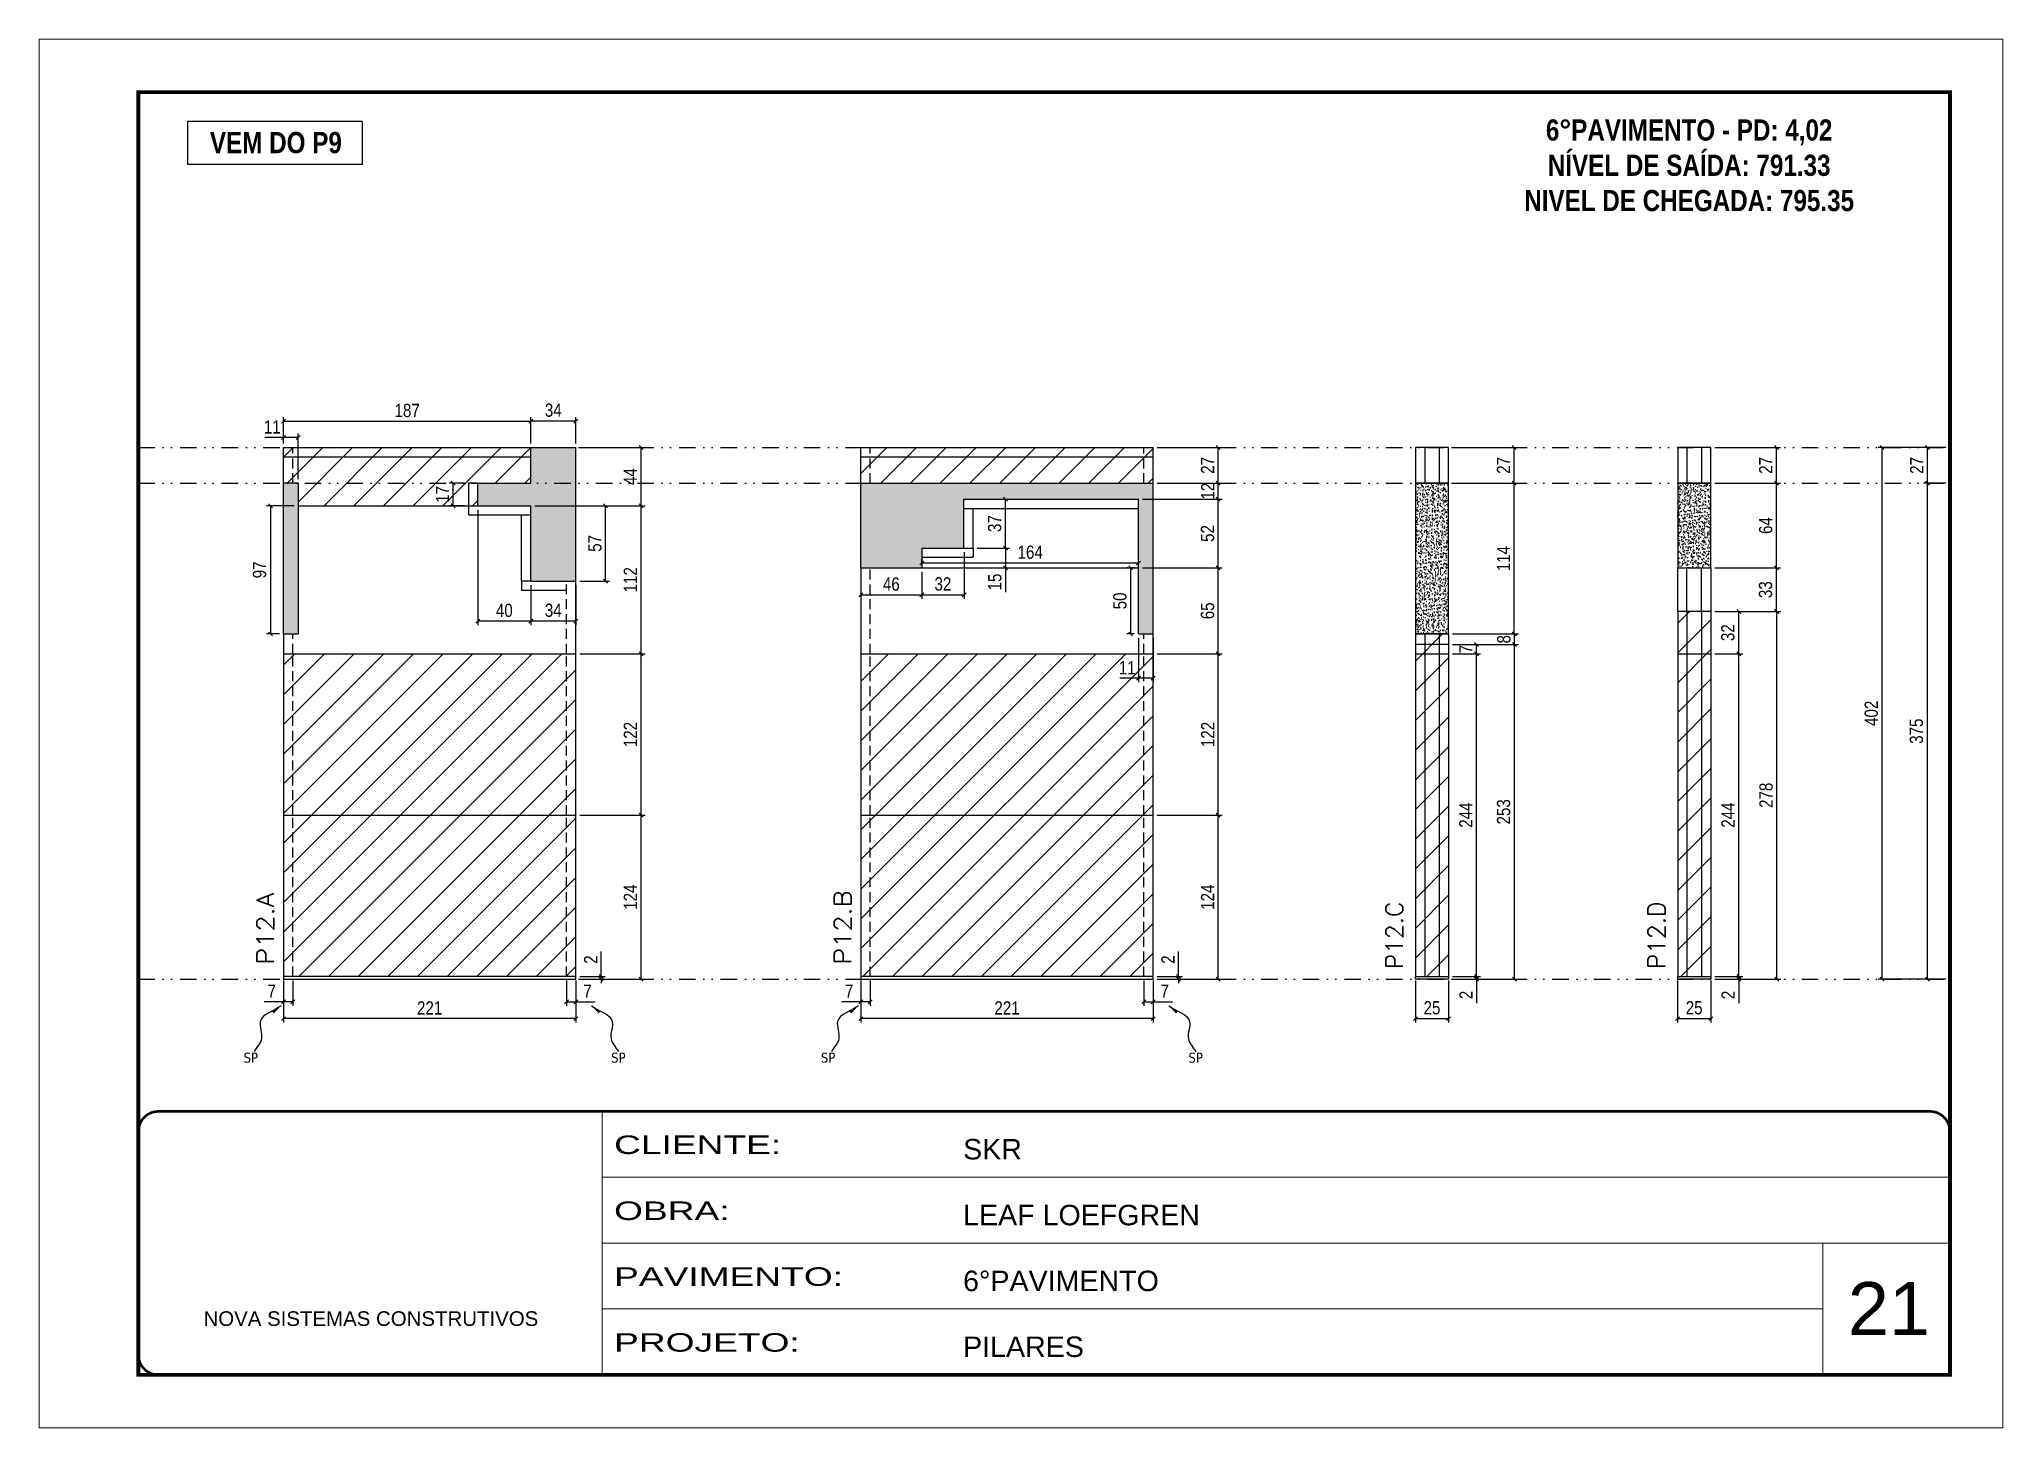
# Model space of a CAD drawing. Extents: x 14400 to 27878, y -21631 to 6985.
# Drawn here: x 14413 to 15898, y 192 to 1242 of the extents above; entities that cross this region are included whole.
import ezdxf

# ---------------------------------------------------------------- set-up
doc = ezdxf.new("R2010")
doc.units = 0
for name, pattern in [('CONTINUO', [0]), ('DASHED', [0.75, 0.5, -0.25]), ('DIVIDE2', [0.625, 0.25, -0.125, 0, -0.125, 0, -0.125]), ('HIDDEN', [0.375, 0.25, -0.125])]:
    doc.linetypes.add(name, pattern=pattern)
for name, color, linetype, lineweight in [('CARIMBO', 255, 'Continuous', 9), ('Folhas', 255, 'Continuous', 9), ('Hachura', 251, 'Continuous', 9), ('SARRAFO DE PRESSAO', 251, 'DASHED', 9), ('Texto Seção', 7, 'Continuous', 15)]:
    doc.layers.add(name, color=color, linetype=linetype, lineweight=lineweight)
for name, color, linetype in [('COTA', 241, 'Continuous'), ('NOMENCLATURA', 7, 'Continuous'), ('Nível', 160, 'Continuous'), ('Painéis', 200, 'Continuous'), ('SARR_2.2x7', 40, 'Continuous'), ('Sarrafo de Pressão', 42, 'HIDDEN'), ('texto', 7, 'Continuous')]:
    doc.layers.add(name, color=color, linetype=linetype)
doc.styles.add('ARIAL', font='arial.ttf')
doc.styles.add('COTA TECNICA', font='techl___.ttf', dxfattribs={"height": 10})
doc.styles.add('COTA TECNICA-50', font='techl___.ttf', dxfattribs={"height": 10})
doc.styles.add('REGUA-120', font='ROMANS.shx', dxfattribs={"height": 15})
doc.styles.add('ROMANC', font='techb___.ttf', dxfattribs={"height": 2.5})
doc.styles.get("Standard").update_dxf_attribs({"font": 'arial.ttf'})
doc.styles.add('Tecnologia', font='')
doc.styles.get('Tecnologia').set_extended_font_data('Forgotten Futurist')
doc.dimstyles.new('COTA PAINEL-50', dxfattribs={"dimtxt": 10, "dimasz": 3, "dimexe": 3, "dimexo": 3, "dimgap": 3, "dimtad": 1, "dimdec": 1, "dimzin": 12, "dimdsep": 46, "dimtxsty": 'COTA TECNICA-50', "dimblk1": 'OBLIQUE', "dimblk2": 'OBLIQUE', "dimsah": 1, "dimcen": 0.9, "dimclrd": 4, "dimclre": 4, "dimclrt": 240, "dimadec": 1, "dimazin": 3, "dimtfac": 1, "dimtdec": 1, "dimtmove": 0, "dimatfit": 3, "dimfxl": 1, "dimtolj": 1, "dimtzin": 12, "dimarcsym": 0})
doc.dimstyles.new('PAINEL', dxfattribs={"dimtxt": 10, "dimasz": 3, "dimexe": 3, "dimexo": 3, "dimgap": 3, "dimtad": 1, "dimdec": 1, "dimzin": 12, "dimdsep": 46, "dimtxsty": 'COTA TECNICA', "dimblk1": 'OBLIQUE', "dimblk2": 'OBLIQUE', "dimsah": 1, "dimcen": 0.9, "dimclrd": 4, "dimclre": 4, "dimclrt": 240, "dimadec": 1, "dimazin": 3, "dimtfac": 1, "dimtdec": 1, "dimtmove": 0, "dimatfit": 3, "dimfxl": 1, "dimtolj": 1, "dimtzin": 12, "dimarcsym": 0})
doc.dimstyles.get("Standard").update_dxf_attribs({"dimtxt": 0.18, "dimasz": 0.18, "dimexe": 0.18, "dimexo": 0.0625, "dimgap": 0.09, "dimtad": 0, "dimtih": 1, "dimtoh": 1, "dimdec": 4, "dimzin": 0, "dimdsep": 46, "dimtxsty": 'Standard', "dimcen": 0.09, "dimadec": 0, "dimazin": 0, "dimtfac": 1, "dimtdec": 4, "dimtofl": 0, "dimtmove": 0, "dimatfit": 3, "dimfxl": 1, "dimtolj": 1, "dimtzin": 0, "dimarcsym": 0})

msp = doc.modelspace()

# ---------------------------------------------------------------- texts
at = {"layer": 'CARIMBO', "style": 'ARIAL'}
msp.add_text('21', height=40, dxfattribs=at).set_placement((15781.33, 262))
at = {"layer": 'NOMENCLATURA', "color": 2, "char_height": 16, "attachment_point": 2, "style": 'ROMANC'}
for s, insert in [('\\P6°PAVIMENTO - PD: 4,02\\PNÍVEL DE SAÍDA: 791.33\\PNIVEL DE CHEGADA: 795.35', (15661.31, 1207.91)), ('VEM DO P9', (14592.42, 1171.72))]:
    msp.add_mtext_dynamic_manual_height_columns(s, width=432.3511, gutter_width=1, heights=[0], dxfattribs=dict(at, insert=insert))
at = {"layer": 'texto', "color": 0, "char_height": 7.5, "attachment_point": 5}
for insert in [(14573.44, 471.64), (14851.46, 471.64), (15010.08, 471.64), (15288.1, 471.64)]:
    msp.add_mtext('{\\fTahoma|b0|i0|c0|p34;\\C4;SP}', dxfattribs=dict(at, insert=insert))
at = {"layer": 'Texto Seção', "style": 'REGUA-120', "width": 1.1}
for s, p in [('P12.A', (14590.96, 541.9)), ('P12.B', (15027.6, 541.9))]:
    msp.add_text(s, height=13, rotation=90, dxfattribs=at).set_placement(p)
at = {"layer": 'Texto Seção', "char_height": 13, "width": 370.6998, "attachment_point": 7, "rotation": 90, "style": 'REGUA-120'}
for s, insert in [('\\pt13;P12.C', (15444.82, 538.55)), ('\\pt13;P12.D', (15643.17, 538.55))]:
    msp.add_mtext(s, dxfattribs=dict(at, insert=insert))

# ---------------------------------------------------------------- blocks, each defined once
blk = doc.blocks.new('9999999999')
at = {"color": 30, "linetype": 'CONTINUO'}
for p, q in [((98564.6, 34230.2), (98564.6, 34429.4)), ((98564.6, 34379.6), (99584, 34379.6)), ((98564.6, 34329.8), (99488, 34329.8)), ((99584, 34329.8), (99488, 34329.8)), ((99488, 34329.8), (99488, 34230.2)), ((98564.6, 34280), (99488, 34280))]:
    blk.add_line(p, q, dxfattribs=at)
at = {"color": 30, "linetype": 'CONTINUO', "const_width": 2}
blk.add_lwpolyline([(99584, 34230.2), (99584, 34414.4, 0.414214), (99569, 34429.4), (98229, 34429.4, 0.414214), (98214, 34414.4), (98214, 34245.2, 0.414214), (98229, 34230.2), (99584, 34230.2)], format="xyb", dxfattribs=at)
at = {"layer": 'Folhas'}
blk.add_lwpolyline([(98139, 34190.2), (99624, 34190.2), (99624, 35240.2), (98139, 35240.2)], close=True, dxfattribs=at)
at = {"layer": 'Folhas', "color": 30, "const_width": 3}
blk.add_lwpolyline([(98214, 34230.2), (99584, 34230.2), (99584, 35200.2), (98214, 35200.2)], close=True, dxfattribs=at)
at = {"color": 7, "linetype": 'Continuous', "ltscale": 5, "style": 'ARIAL'}
for s, height, p in [('SKR', 15.48, (98837.7, 34393.1)), ('LEAF LOEFGREN', 15.483, (98837.7, 34343.3)), ('6°PAVIMENTO', 15.483, (98837.7, 34293.5)), ('NOVA SISTEMAS CONSTRUTIVOS', 11.059, (98263.2, 34267.2)), ('PILARES', 15.48, (98837.7, 34243.7))]:
    blk.add_text(s, height=height, dxfattribs=at).set_placement(p)
at = {"layer": 'Folhas', "color": 7, "style": 'Tecnologia', "width": 1.5}
for s, p in [('CLIENTE:', (98573.7, 34397.2)), ('OBRA:', (98573.7, 34347.3)), ('PAVIMENTO:', (98573.7, 34297.5)), ('PROJETO:', (98573.7, 34247.7))]:
    blk.add_text(s, height=14, dxfattribs=at).set_placement(p)
blk = doc.blocks.new('_Oblique')
at = {"color": 0, "linetype": 'ByBlock', "lineweight": -2}
blk.add_line((-0.5, -0.5), (0.5, 0.5), dxfattribs=at)
blk = doc.blocks.new('*D2971')
at = {"layer": 'COTA', "color": 4, "lineweight": -2, "transparency": 16777216}
for p, q in [((14598.2, 530.1), (14598.2, 498.2)), ((14819.2, 530.1), (14819.2, 498.2)), ((14819.2, 501.2), (14598.2, 501.2))]:
    blk.add_line(p, q, dxfattribs=at)
at = {"layer": 'Defpoints', "color": 0, "transparency": 16777216}
for p in [(14598.2, 533.1), (14819.2, 533.1), (14598.2, 501.2)]:
    blk.add_point(p, dxfattribs=at)
at = {"layer": 'COTA', "color": 4, "lineweight": -2, "transparency": 16777216, "xscale": 3, "yscale": 3, "zscale": 3, "rotation": 180}
blk.add_blockref('_Oblique', (14598.2, 501.2), dxfattribs=at)
at = {"layer": 'COTA', "color": 4, "lineweight": -2, "transparency": 16777216, "xscale": 3, "yscale": 3, "zscale": 3}
blk.add_blockref('_Oblique', (14819.2, 501.2), dxfattribs=at)
at = {"layer": 'COTA', "color": 240, "transparency": 16777216, "insert": (14708.7, 509.3), "char_height": 10, "attachment_point": 5, "style": 'COTA TECNICA'}
blk.add_mtext('\\A1;221', dxfattribs=at)
blk = doc.blocks.new('*D2972')
at = {"layer": 'COTA', "color": 4, "lineweight": -2, "transparency": 16777216}
for p, q in [((14812.2, 530.1), (14812.2, 510.9)), ((14819.2, 528.1), (14819.2, 510.9)), ((14812.2, 513.9), (14819.2, 513.9)), ((14819.2, 513.9), (14833.9, 513.9))]:
    blk.add_line(p, q, dxfattribs=at)
at = {"layer": 'Defpoints', "color": 0, "transparency": 16777216}
for p in [(14812.2, 533.1), (14819.2, 531.1), (14819.2, 513.9)]:
    blk.add_point(p, dxfattribs=at)
at = {"layer": 'COTA', "color": 4, "lineweight": -2, "transparency": 16777216, "xscale": 3, "yscale": 3, "zscale": 3, "rotation": 180}
blk.add_blockref('_Oblique', (14812.2, 513.9), dxfattribs=at)
at = {"layer": 'COTA', "color": 4, "lineweight": -2, "transparency": 16777216, "xscale": 3, "yscale": 3, "zscale": 3}
blk.add_blockref('_Oblique', (14819.2, 513.9), dxfattribs=at)
at = {"layer": 'COTA', "color": 240, "transparency": 16777216, "insert": (14828.1, 522), "char_height": 10, "attachment_point": 5, "style": 'COTA TECNICA-50'}
blk.add_mtext('\\A1;7', dxfattribs=at)
blk = doc.blocks.new('*D2973')
at = {"layer": 'COTA', "color": 4, "lineweight": -2, "transparency": 16777216}
for p, q in [((14598.2, 528.1), (14598.2, 510.9)), ((14605.2, 530.1), (14605.2, 510.9)), ((14598.2, 513.9), (14583.5, 513.9)), ((14605.2, 513.9), (14598.2, 513.9))]:
    blk.add_line(p, q, dxfattribs=at)
at = {"layer": 'Defpoints', "color": 0, "transparency": 16777216}
for p in [(14598.2, 531.1), (14605.2, 533.1), (14598.2, 513.9)]:
    blk.add_point(p, dxfattribs=at)
at = {"layer": 'COTA', "color": 4, "lineweight": -2, "transparency": 16777216, "xscale": 3, "yscale": 3, "zscale": 3, "rotation": 180}
blk.add_blockref('_Oblique', (14598.2, 513.9), dxfattribs=at)
at = {"layer": 'COTA', "color": 4, "lineweight": -2, "transparency": 16777216, "xscale": 3, "yscale": 3, "zscale": 3}
blk.add_blockref('_Oblique', (14605.2, 513.9), dxfattribs=at)
at = {"layer": 'COTA', "color": 240, "transparency": 16777216, "insert": (14589.3, 522), "char_height": 10, "attachment_point": 5, "style": 'COTA TECNICA-50'}
blk.add_mtext('\\A1;7', dxfattribs=at)
blk = doc.blocks.new('*D2974')
at = {"layer": 'COTA', "color": 4, "lineweight": -2, "transparency": 16777216}
for p, q in [((14838.5, 533.1), (14838.5, 551.9)), ((14822.2, 533.1), (14841.5, 533.1)), ((14822.2, 531.1), (14841.5, 531.1)), ((14838.5, 531.1), (14838.5, 533.1)), ((14838.5, 531.1), (14838.5, 528.1))]:
    blk.add_line(p, q, dxfattribs=at)
at = {"layer": 'Defpoints', "color": 0, "transparency": 16777216}
for p in [(14819.2, 533.1), (14819.2, 531.1), (14838.5, 531.1)]:
    blk.add_point(p, dxfattribs=at)
at = {"layer": 'COTA', "color": 4, "lineweight": -2, "transparency": 16777216, "xscale": 3, "yscale": 3, "zscale": 3}
for p, rotation in [((14838.5, 533.1), 270), ((14838.5, 531.1), 90)]:
    blk.add_blockref('_Oblique', p, dxfattribs=dict(at, rotation=rotation))
at = {"layer": 'COTA', "color": 240, "transparency": 16777216, "insert": (14830.5, 545.9), "char_height": 10, "attachment_point": 5, "rotation": 90, "style": 'COTA TECNICA-50'}
blk.add_mtext('\\A1;2', dxfattribs=at)
blk = doc.blocks.new('*D2975')
at = {"layer": 'COTA', "color": 4, "linetype": 'ByBlock', "lineweight": -2, "transparency": 16777216}
for p, q in [((14822.2, 655.1), (14871.6, 655.1)), ((14868.6, 531.1), (14868.6, 655.1)), ((14822.2, 531.1), (14871.6, 531.1))]:
    blk.add_line(p, q, dxfattribs=at)
at = {"layer": 'Defpoints', "color": 0, "linetype": 'ByBlock', "transparency": 16777216}
for p in [(14819.2, 655.1), (14868.6, 655.1), (14819.2, 531.1)]:
    blk.add_point(p, dxfattribs=at)
at = {"layer": 'COTA', "color": 4, "linetype": 'ByBlock', "lineweight": -2, "transparency": 16777216, "xscale": 3, "yscale": 3, "zscale": 3}
for p, rotation in [((14868.6, 655.1), 90), ((14868.6, 531.1), 270)]:
    blk.add_blockref('_Oblique', p, dxfattribs=dict(at, rotation=rotation))
at = {"layer": 'COTA', "color": 240, "linetype": 'ByBlock', "transparency": 16777216, "insert": (14860.5, 593.1), "char_height": 10, "attachment_point": 5, "rotation": 90, "style": 'COTA TECNICA'}
blk.add_mtext('\\A1;124', dxfattribs=at)
blk = doc.blocks.new('*D2976')
at = {"layer": 'COTA', "color": 4, "lineweight": -2, "transparency": 16777216}
for p, q in [((14822.2, 777.1), (14871.6, 777.1)), ((14868.6, 655.1), (14868.6, 777.1)), ((14822.2, 655.1), (14871.6, 655.1))]:
    blk.add_line(p, q, dxfattribs=at)
at = {"layer": 'Defpoints', "color": 0, "transparency": 16777216}
for p in [(14819.2, 777.1), (14868.6, 777.1), (14819.2, 655.1)]:
    blk.add_point(p, dxfattribs=at)
at = {"layer": 'COTA', "color": 4, "lineweight": -2, "transparency": 16777216, "xscale": 3, "yscale": 3, "zscale": 3}
for p, rotation in [((14868.6, 777.1), 90), ((14868.6, 655.1), 270)]:
    blk.add_blockref('_Oblique', p, dxfattribs=dict(at, rotation=rotation))
at = {"layer": 'COTA', "color": 240, "transparency": 16777216, "insert": (14860.5, 716.1), "char_height": 10, "attachment_point": 5, "rotation": 90, "style": 'COTA TECNICA'}
blk.add_mtext('\\A1;122', dxfattribs=at)
blk = doc.blocks.new('*D2957')
at = {"layer": 'COTA', "color": 4, "lineweight": -2, "transparency": 16777216}
for p, q in [((15034.9, 530.1), (15034.9, 498.2)), ((15255.9, 530.1), (15255.9, 498.2)), ((15255.9, 501.2), (15034.9, 501.2))]:
    blk.add_line(p, q, dxfattribs=at)
at = {"layer": 'Defpoints', "color": 0, "transparency": 16777216}
for p in [(15034.9, 533.1), (15255.9, 533.1), (15034.9, 501.2)]:
    blk.add_point(p, dxfattribs=at)
at = {"layer": 'COTA', "color": 4, "lineweight": -2, "transparency": 16777216, "xscale": 3, "yscale": 3, "zscale": 3, "rotation": 180}
blk.add_blockref('_Oblique', (15034.9, 501.2), dxfattribs=at)
at = {"layer": 'COTA', "color": 4, "lineweight": -2, "transparency": 16777216, "xscale": 3, "yscale": 3, "zscale": 3}
blk.add_blockref('_Oblique', (15255.9, 501.2), dxfattribs=at)
at = {"layer": 'COTA', "color": 240, "transparency": 16777216, "insert": (15145.4, 509.3), "char_height": 10, "attachment_point": 5, "style": 'COTA TECNICA'}
blk.add_mtext('\\A1;221', dxfattribs=at)
blk = doc.blocks.new('*D2958')
at = {"layer": 'COTA', "color": 4, "lineweight": -2, "transparency": 16777216}
for p, q in [((15248.9, 530.1), (15248.9, 510.9)), ((15255.9, 528.1), (15255.9, 510.9)), ((15248.9, 513.9), (15255.9, 513.9)), ((15255.9, 513.9), (15270.6, 513.9))]:
    blk.add_line(p, q, dxfattribs=at)
at = {"layer": 'Defpoints', "color": 0, "transparency": 16777216}
for p in [(15248.9, 533.1), (15255.9, 531.1), (15255.9, 513.9)]:
    blk.add_point(p, dxfattribs=at)
at = {"layer": 'COTA', "color": 4, "lineweight": -2, "transparency": 16777216, "xscale": 3, "yscale": 3, "zscale": 3, "rotation": 180}
blk.add_blockref('_Oblique', (15248.9, 513.9), dxfattribs=at)
at = {"layer": 'COTA', "color": 4, "lineweight": -2, "transparency": 16777216, "xscale": 3, "yscale": 3, "zscale": 3}
blk.add_blockref('_Oblique', (15255.9, 513.9), dxfattribs=at)
at = {"layer": 'COTA', "color": 240, "transparency": 16777216, "insert": (15264.7, 522), "char_height": 10, "attachment_point": 5, "style": 'COTA TECNICA-50'}
blk.add_mtext('\\A1;7', dxfattribs=at)
blk = doc.blocks.new('*D2959')
at = {"layer": 'COTA', "color": 4, "lineweight": -2, "transparency": 16777216}
for p, q in [((15034.9, 528.1), (15034.9, 510.9)), ((15041.9, 530.1), (15041.9, 510.9)), ((15034.9, 513.9), (15020.1, 513.9)), ((15041.9, 513.9), (15034.9, 513.9))]:
    blk.add_line(p, q, dxfattribs=at)
at = {"layer": 'Defpoints', "color": 0, "transparency": 16777216}
for p in [(15034.9, 531.1), (15041.9, 533.1), (15034.9, 513.9)]:
    blk.add_point(p, dxfattribs=at)
at = {"layer": 'COTA', "color": 4, "lineweight": -2, "transparency": 16777216, "xscale": 3, "yscale": 3, "zscale": 3, "rotation": 180}
blk.add_blockref('_Oblique', (15034.9, 513.9), dxfattribs=at)
at = {"layer": 'COTA', "color": 4, "lineweight": -2, "transparency": 16777216, "xscale": 3, "yscale": 3, "zscale": 3}
blk.add_blockref('_Oblique', (15041.9, 513.9), dxfattribs=at)
at = {"layer": 'COTA', "color": 240, "transparency": 16777216, "insert": (15026, 522), "char_height": 10, "attachment_point": 5, "style": 'COTA TECNICA-50'}
blk.add_mtext('\\A1;7', dxfattribs=at)
blk = doc.blocks.new('*D2960')
at = {"layer": 'COTA', "color": 4, "lineweight": -2, "transparency": 16777216}
for p, q in [((15275.1, 533.1), (15275.1, 551.9)), ((15258.9, 533.1), (15278.1, 533.1)), ((15258.9, 531.1), (15278.1, 531.1)), ((15275.1, 531.1), (15275.1, 533.1)), ((15275.1, 531.1), (15275.1, 528.1))]:
    blk.add_line(p, q, dxfattribs=at)
at = {"layer": 'Defpoints', "color": 0, "transparency": 16777216}
for p in [(15255.9, 533.1), (15255.9, 531.1), (15275.1, 531.1)]:
    blk.add_point(p, dxfattribs=at)
at = {"layer": 'COTA', "color": 4, "lineweight": -2, "transparency": 16777216, "xscale": 3, "yscale": 3, "zscale": 3}
for p, rotation in [((15275.1, 533.1), 270), ((15275.1, 531.1), 90)]:
    blk.add_blockref('_Oblique', p, dxfattribs=dict(at, rotation=rotation))
at = {"layer": 'COTA', "color": 240, "transparency": 16777216, "insert": (15267.1, 545.9), "char_height": 10, "attachment_point": 5, "rotation": 90, "style": 'COTA TECNICA-50'}
blk.add_mtext('\\A1;2', dxfattribs=at)
blk = doc.blocks.new('*D2961')
at = {"layer": 'COTA', "color": 4, "linetype": 'ByBlock', "lineweight": -2, "transparency": 16777216}
for p, q in [((15258.9, 655.1), (15308.2, 655.1)), ((15305.2, 531.1), (15305.2, 655.1)), ((15258.9, 531.1), (15308.2, 531.1))]:
    blk.add_line(p, q, dxfattribs=at)
at = {"layer": 'Defpoints', "color": 0, "linetype": 'ByBlock', "transparency": 16777216}
for p in [(15255.9, 655.1), (15305.2, 655.1), (15255.9, 531.1)]:
    blk.add_point(p, dxfattribs=at)
at = {"layer": 'COTA', "color": 4, "linetype": 'ByBlock', "lineweight": -2, "transparency": 16777216, "xscale": 3, "yscale": 3, "zscale": 3}
for p, rotation in [((15305.2, 655.1), 90), ((15305.2, 531.1), 270)]:
    blk.add_blockref('_Oblique', p, dxfattribs=dict(at, rotation=rotation))
at = {"layer": 'COTA', "color": 240, "linetype": 'ByBlock', "transparency": 16777216, "insert": (15297.1, 593.1), "char_height": 10, "attachment_point": 5, "rotation": 90, "style": 'COTA TECNICA'}
blk.add_mtext('\\A1;124', dxfattribs=at)
blk = doc.blocks.new('*D2962')
at = {"layer": 'COTA', "color": 4, "lineweight": -2, "transparency": 16777216}
for p, q in [((15258.9, 777.1), (15308.2, 777.1)), ((15305.2, 655.1), (15305.2, 777.1)), ((15258.9, 655.1), (15308.2, 655.1))]:
    blk.add_line(p, q, dxfattribs=at)
at = {"layer": 'Defpoints', "color": 0, "transparency": 16777216}
for p in [(15255.9, 777.1), (15305.2, 777.1), (15255.9, 655.1)]:
    blk.add_point(p, dxfattribs=at)
at = {"layer": 'COTA', "color": 4, "lineweight": -2, "transparency": 16777216, "xscale": 3, "yscale": 3, "zscale": 3}
for p, rotation in [((15305.2, 777.1), 90), ((15305.2, 655.1), 270)]:
    blk.add_blockref('_Oblique', p, dxfattribs=dict(at, rotation=rotation))
at = {"layer": 'COTA', "color": 240, "transparency": 16777216, "insert": (15297.2, 716.1), "char_height": 10, "attachment_point": 5, "rotation": 90, "style": 'COTA TECNICA'}
blk.add_mtext('\\A1;122', dxfattribs=at)
blk = doc.blocks.new('*D2977')
at = {"layer": 'COTA', "color": 4, "lineweight": -2, "transparency": 16777216}
for p, q in [((15247.9, 842.1), (15308.2, 842.1)), ((15305.2, 777.1), (15305.2, 842.1)), ((15258.9, 777.1), (15308.2, 777.1))]:
    blk.add_line(p, q, dxfattribs=at)
at = {"layer": 'Defpoints', "color": 0, "transparency": 16777216}
for p in [(15244.9, 842.1), (15305.2, 842.1), (15255.9, 777.1)]:
    blk.add_point(p, dxfattribs=at)
at = {"layer": 'COTA', "color": 4, "lineweight": -2, "transparency": 16777216, "xscale": 3, "yscale": 3, "zscale": 3}
for p, rotation in [((15305.2, 842.1), 90), ((15305.2, 777.1), 270)]:
    blk.add_blockref('_Oblique', p, dxfattribs=dict(at, rotation=rotation))
at = {"layer": 'COTA', "color": 240, "transparency": 16777216, "insert": (15297.1, 809.6), "char_height": 10, "attachment_point": 5, "rotation": 90, "style": 'COTA TECNICA'}
blk.add_mtext('\\A1;65', dxfattribs=at)
blk = doc.blocks.new('*D2963')
at = {"layer": 'COTA', "color": 4, "lineweight": -2, "transparency": 16777216}
for p, q in [((15454.3, 530.1), (15454.3, 498.2)), ((15479.3, 530.1), (15479.3, 498.2)), ((15454.3, 501.2), (15479.3, 501.2))]:
    blk.add_line(p, q, dxfattribs=at)
at = {"layer": 'Defpoints', "color": 0, "transparency": 16777216}
for p in [(15454.3, 533.1), (15479.3, 533.1), (15479.3, 501.2)]:
    blk.add_point(p, dxfattribs=at)
at = {"layer": 'COTA', "color": 4, "lineweight": -2, "transparency": 16777216, "xscale": 3, "yscale": 3, "zscale": 3, "rotation": 180}
blk.add_blockref('_Oblique', (15454.3, 501.2), dxfattribs=at)
at = {"layer": 'COTA', "color": 4, "lineweight": -2, "transparency": 16777216, "xscale": 3, "yscale": 3, "zscale": 3}
blk.add_blockref('_Oblique', (15479.3, 501.2), dxfattribs=at)
at = {"layer": 'COTA', "color": 240, "transparency": 16777216, "insert": (15466.8, 509.4), "char_height": 10, "attachment_point": 5, "style": 'COTA TECNICA'}
blk.add_mtext('\\A1;25', dxfattribs=at)
blk = doc.blocks.new('*D2964')
at = {"layer": 'COTA', "color": 4, "lineweight": -2, "transparency": 16777216}
for p, q in [((15500.5, 533.1), (15500.5, 536.1)), ((15482.3, 533.1), (15503.5, 533.1)), ((15482.3, 531.1), (15503.5, 531.1)), ((15500.5, 533.1), (15500.5, 531.1)), ((15500.5, 531.1), (15500.5, 513))]:
    blk.add_line(p, q, dxfattribs=at)
at = {"layer": 'Defpoints', "color": 0, "transparency": 16777216}
for p in [(15479.3, 533.1), (15479.3, 531.1), (15500.5, 533.1)]:
    blk.add_point(p, dxfattribs=at)
at = {"layer": 'COTA', "color": 4, "lineweight": -2, "transparency": 16777216, "xscale": 3, "yscale": 3, "zscale": 3}
for p, rotation in [((15500.5, 533.1), 270), ((15500.5, 531.1), 90)]:
    blk.add_blockref('_Oblique', p, dxfattribs=dict(at, rotation=rotation))
at = {"layer": 'COTA', "color": 240, "transparency": 16777216, "insert": (15492.5, 519.1), "char_height": 10, "attachment_point": 5, "rotation": 90, "style": 'COTA TECNICA-50'}
blk.add_mtext('\\A1;2', dxfattribs=at)
blk = doc.blocks.new('*D2965')
at = {"layer": 'COTA', "color": 4, "lineweight": -2, "transparency": 16777216}
for p, q in [((15482.3, 784.1), (15532.3, 784.1)), ((15529.3, 531.1), (15529.3, 784.1)), ((15482.3, 531.1), (15532.3, 531.1))]:
    blk.add_line(p, q, dxfattribs=at)
at = {"layer": 'Defpoints', "color": 0, "transparency": 16777216}
for p in [(15479.3, 784.1), (15529.3, 784.1), (15479.3, 531.1)]:
    blk.add_point(p, dxfattribs=at)
at = {"layer": 'COTA', "color": 4, "lineweight": -2, "transparency": 16777216, "xscale": 3, "yscale": 3, "zscale": 3}
for p, rotation in [((15529.3, 784.1), 90), ((15529.3, 531.1), 270)]:
    blk.add_blockref('_Oblique', p, dxfattribs=dict(at, rotation=rotation))
at = {"layer": 'COTA', "color": 240, "transparency": 16777216, "insert": (15521, 657.6), "char_height": 10, "attachment_point": 5, "rotation": 90, "style": 'COTA TECNICA-50'}
blk.add_mtext('\\A1;253', dxfattribs=at)
blk = doc.blocks.new('*D2978')
at = {"layer": 'COTA', "color": 4, "lineweight": -2, "transparency": 16777216}
for p, q in [((15482.3, 777.1), (15503.5, 777.1)), ((15500.5, 533.1), (15500.5, 777.1)), ((15482.3, 533.1), (15503.5, 533.1))]:
    blk.add_line(p, q, dxfattribs=at)
at = {"layer": 'Defpoints', "color": 0, "transparency": 16777216}
for p in [(15479.3, 777.1), (15500.5, 777.1), (15479.3, 533.1)]:
    blk.add_point(p, dxfattribs=at)
at = {"layer": 'COTA', "color": 4, "lineweight": -2, "transparency": 16777216, "xscale": 3, "yscale": 3, "zscale": 3}
for p, rotation in [((15500.5, 777.1), 90), ((15500.5, 533.1), 270)]:
    blk.add_blockref('_Oblique', p, dxfattribs=dict(at, rotation=rotation))
at = {"layer": 'COTA', "color": 240, "transparency": 16777216, "insert": (15492.4, 655.1), "char_height": 10, "attachment_point": 5, "rotation": 90, "style": 'COTA TECNICA'}
blk.add_mtext('\\A1;244', dxfattribs=at)
blk = doc.blocks.new('*D2979')
at = {"layer": 'COTA', "color": 4, "lineweight": -2, "transparency": 16777216}
for p, q in [((15482.3, 784.1), (15503.5, 784.1)), ((15482.3, 777.1), (15503.5, 777.1)), ((15500.5, 777.1), (15500.5, 784.1))]:
    blk.add_line(p, q, dxfattribs=at)
at = {"layer": 'Defpoints', "color": 0, "transparency": 16777216}
for p in [(15479.3, 784.1), (15479.3, 777.1), (15500.5, 784.1)]:
    blk.add_point(p, dxfattribs=at)
at = {"layer": 'COTA', "color": 4, "lineweight": -2, "transparency": 16777216, "xscale": 3, "yscale": 3, "zscale": 3}
for p, rotation in [((15500.5, 784.1), 90), ((15500.5, 777.1), 270)]:
    blk.add_blockref('_Oblique', p, dxfattribs=dict(at, rotation=rotation))
at = {"layer": 'COTA', "color": 240, "transparency": 16777216, "insert": (15492.4, 780.6), "char_height": 10, "attachment_point": 5, "rotation": 90, "style": 'COTA TECNICA'}
blk.add_mtext('\\A1;7', dxfattribs=at)
blk = doc.blocks.new('*D2966')
at = {"layer": 'COTA', "color": 4, "lineweight": -2, "transparency": 16777216}
for p, q in [((15652.6, 530.1), (15652.6, 498.2)), ((15677.6, 530.1), (15677.6, 498.2)), ((15652.6, 501.2), (15677.6, 501.2))]:
    blk.add_line(p, q, dxfattribs=at)
at = {"layer": 'Defpoints', "color": 0, "transparency": 16777216}
for p in [(15652.6, 533.1), (15677.6, 533.1), (15677.6, 501.2)]:
    blk.add_point(p, dxfattribs=at)
at = {"layer": 'COTA', "color": 4, "lineweight": -2, "transparency": 16777216, "xscale": 3, "yscale": 3, "zscale": 3, "rotation": 180}
blk.add_blockref('_Oblique', (15652.6, 501.2), dxfattribs=at)
at = {"layer": 'COTA', "color": 4, "lineweight": -2, "transparency": 16777216, "xscale": 3, "yscale": 3, "zscale": 3}
blk.add_blockref('_Oblique', (15677.6, 501.2), dxfattribs=at)
at = {"layer": 'COTA', "color": 240, "transparency": 16777216, "insert": (15665.1, 509.4), "char_height": 10, "attachment_point": 5, "style": 'COTA TECNICA'}
blk.add_mtext('\\A1;25', dxfattribs=at)
blk = doc.blocks.new('*D2967')
at = {"layer": 'COTA', "color": 4, "lineweight": -2, "transparency": 16777216}
for p, q in [((15698.8, 533.1), (15698.8, 536.1)), ((15680.6, 533.1), (15701.8, 533.1)), ((15680.6, 531.1), (15701.8, 531.1)), ((15698.8, 533.1), (15698.8, 531.1)), ((15698.8, 531.1), (15698.8, 513))]:
    blk.add_line(p, q, dxfattribs=at)
at = {"layer": 'Defpoints', "color": 0, "transparency": 16777216}
for p in [(15677.6, 533.1), (15677.6, 531.1), (15698.8, 533.1)]:
    blk.add_point(p, dxfattribs=at)
at = {"layer": 'COTA', "color": 4, "lineweight": -2, "transparency": 16777216, "xscale": 3, "yscale": 3, "zscale": 3}
for p, rotation in [((15698.8, 533.1), 270), ((15698.8, 531.1), 90)]:
    blk.add_blockref('_Oblique', p, dxfattribs=dict(at, rotation=rotation))
at = {"layer": 'COTA', "color": 240, "transparency": 16777216, "insert": (15690.8, 519.1), "char_height": 10, "attachment_point": 5, "rotation": 90, "style": 'COTA TECNICA-50'}
blk.add_mtext('\\A1;2', dxfattribs=at)
blk = doc.blocks.new('*D2968')
at = {"layer": 'COTA', "color": 4, "lineweight": -2, "transparency": 16777216}
for p, q in [((15680.6, 809.1), (15730.6, 809.1)), ((15727.6, 531.1), (15727.6, 809.1)), ((15680.6, 531.1), (15730.6, 531.1))]:
    blk.add_line(p, q, dxfattribs=at)
at = {"layer": 'Defpoints', "color": 0, "transparency": 16777216}
for p in [(15677.6, 809.1), (15727.6, 809.1), (15677.6, 531.1)]:
    blk.add_point(p, dxfattribs=at)
at = {"layer": 'COTA', "color": 4, "lineweight": -2, "transparency": 16777216, "xscale": 3, "yscale": 3, "zscale": 3}
for p, rotation in [((15727.6, 809.1), 90), ((15727.6, 531.1), 270)]:
    blk.add_blockref('_Oblique', p, dxfattribs=dict(at, rotation=rotation))
at = {"layer": 'COTA', "color": 240, "transparency": 16777216, "insert": (15719.5, 670.1), "char_height": 10, "attachment_point": 5, "rotation": 90, "style": 'COTA TECNICA-50'}
blk.add_mtext('\\A1;278', dxfattribs=at)
blk = doc.blocks.new('*D2969')
at = {"layer": 'COTA', "color": 4, "lineweight": -2, "transparency": 16777216}
for p, q in [((15680.6, 906.1), (15730.3, 906.1)), ((15727.3, 842.1), (15727.3, 906.1)), ((15680.6, 842.1), (15730.3, 842.1))]:
    blk.add_line(p, q, dxfattribs=at)
at = {"layer": 'Defpoints', "color": 0, "transparency": 16777216}
for p in [(15677.6, 906.1), (15727.3, 906.1), (15677.6, 842.1)]:
    blk.add_point(p, dxfattribs=at)
at = {"layer": 'COTA', "color": 4, "lineweight": -2, "transparency": 16777216, "xscale": 3, "yscale": 3, "zscale": 3}
for p, rotation in [((15727.3, 906.1), 90), ((15727.3, 842.1), 270)]:
    blk.add_blockref('_Oblique', p, dxfattribs=dict(at, rotation=rotation))
at = {"layer": 'COTA', "color": 240, "transparency": 16777216, "insert": (15719.2, 874.1), "char_height": 10, "attachment_point": 5, "rotation": 90, "style": 'COTA TECNICA'}
blk.add_mtext('\\A1;64', dxfattribs=at)
blk = doc.blocks.new('*D2980')
at = {"layer": 'COTA', "color": 4, "lineweight": -2, "transparency": 16777216}
for p, q in [((15680.6, 777.1), (15701.8, 777.1)), ((15698.8, 533.1), (15698.8, 777.1)), ((15680.6, 533.1), (15701.8, 533.1))]:
    blk.add_line(p, q, dxfattribs=at)
at = {"layer": 'Defpoints', "color": 0, "transparency": 16777216}
for p in [(15677.6, 777.1), (15698.8, 777.1), (15677.6, 533.1)]:
    blk.add_point(p, dxfattribs=at)
at = {"layer": 'COTA', "color": 4, "lineweight": -2, "transparency": 16777216, "xscale": 3, "yscale": 3, "zscale": 3}
for p, rotation in [((15698.8, 777.1), 90), ((15698.8, 533.1), 270)]:
    blk.add_blockref('_Oblique', p, dxfattribs=dict(at, rotation=rotation))
at = {"layer": 'COTA', "color": 240, "transparency": 16777216, "insert": (15690.7, 655.1), "char_height": 10, "attachment_point": 5, "rotation": 90, "style": 'COTA TECNICA'}
blk.add_mtext('\\A1;244', dxfattribs=at)
blk = doc.blocks.new('*D2981')
at = {"layer": 'COTA', "color": 4, "lineweight": -2, "transparency": 16777216}
for p, q in [((15680.6, 809.1), (15701.8, 809.1)), ((15698.8, 777.1), (15698.8, 809.1)), ((15680.6, 777.1), (15701.8, 777.1))]:
    blk.add_line(p, q, dxfattribs=at)
at = {"layer": 'Defpoints', "color": 0, "transparency": 16777216}
for p in [(15677.6, 809.1), (15698.8, 809.1), (15677.6, 777.1)]:
    blk.add_point(p, dxfattribs=at)
at = {"layer": 'COTA', "color": 4, "lineweight": -2, "transparency": 16777216, "xscale": 3, "yscale": 3, "zscale": 3}
for p, rotation in [((15698.8, 809.1), 90), ((15698.8, 777.1), 270)]:
    blk.add_blockref('_Oblique', p, dxfattribs=dict(at, rotation=rotation))
at = {"layer": 'COTA', "color": 240, "transparency": 16777216, "insert": (15690.6, 793.1), "char_height": 10, "attachment_point": 5, "rotation": 90, "style": 'COTA TECNICA'}
blk.add_mtext('\\A1;32', dxfattribs=at)
blk = doc.blocks.new('*D2970')
at = {"layer": 'COTA', "color": 4, "lineweight": -2, "transparency": 16777216}
for p, q in [((15482.3, 906.1), (15531.9, 906.1)), ((15528.9, 792.1), (15528.9, 906.1)), ((15482.3, 792.1), (15531.9, 792.1))]:
    blk.add_line(p, q, dxfattribs=at)
at = {"layer": 'Defpoints', "color": 0, "transparency": 16777216}
for p in [(15479.3, 906.1), (15528.9, 906.1), (15479.3, 792.1)]:
    blk.add_point(p, dxfattribs=at)
at = {"layer": 'COTA', "color": 4, "lineweight": -2, "transparency": 16777216, "xscale": 3, "yscale": 3, "zscale": 3}
for p, rotation in [((15528.9, 906.1), 90), ((15528.9, 792.1), 270)]:
    blk.add_blockref('_Oblique', p, dxfattribs=dict(at, rotation=rotation))
at = {"layer": 'COTA', "color": 240, "transparency": 16777216, "insert": (15520.9, 849.1), "char_height": 10, "attachment_point": 5, "rotation": 90, "style": 'COTA TECNICA'}
blk.add_mtext('\\A1;114', dxfattribs=at)
blk = doc.blocks.new('*D2982')
at = {"layer": 'COTA', "color": 4, "lineweight": -2, "transparency": 16777216}
for p, q in [((15482.3, 792.1), (15532.3, 792.1)), ((15529.3, 784.1), (15529.3, 792.1)), ((15482.3, 784.1), (15532.3, 784.1))]:
    blk.add_line(p, q, dxfattribs=at)
at = {"layer": 'Defpoints', "color": 0, "transparency": 16777216}
for p in [(15479.3, 792.1), (15529.3, 792.1), (15479.3, 784.1)]:
    blk.add_point(p, dxfattribs=at)
at = {"layer": 'COTA', "color": 4, "lineweight": -2, "transparency": 16777216, "xscale": 3, "yscale": 3, "zscale": 3}
for p, rotation in [((15529.3, 792.1), 90), ((15529.3, 784.1), 270)]:
    blk.add_blockref('_Oblique', p, dxfattribs=dict(at, rotation=rotation))
at = {"layer": 'COTA', "color": 240, "transparency": 16777216, "insert": (15521.2, 788.1), "char_height": 10, "attachment_point": 5, "rotation": 90, "style": 'COTA TECNICA'}
blk.add_mtext('\\A1;8', dxfattribs=at)
blk = doc.blocks.new('*D2983')
at = {"layer": 'COTA', "color": 4, "lineweight": -2, "transparency": 16777216}
for p, q in [((15680.6, 842.1), (15730.3, 842.1)), ((15727.3, 809.1), (15727.3, 842.1)), ((15680.6, 809.1), (15730.3, 809.1))]:
    blk.add_line(p, q, dxfattribs=at)
at = {"layer": 'Defpoints', "color": 0, "transparency": 16777216}
for p in [(15677.6, 842.1), (15727.3, 842.1), (15677.6, 809.1)]:
    blk.add_point(p, dxfattribs=at)
at = {"layer": 'COTA', "color": 4, "lineweight": -2, "transparency": 16777216, "xscale": 3, "yscale": 3, "zscale": 3}
for p, rotation in [((15727.3, 842.1), 90), ((15727.3, 809.1), 270)]:
    blk.add_blockref('_Oblique', p, dxfattribs=dict(at, rotation=rotation))
at = {"layer": 'COTA', "color": 240, "transparency": 16777216, "insert": (15719.1, 825.6), "char_height": 10, "attachment_point": 5, "rotation": 90, "style": 'COTA TECNICA'}
blk.add_mtext('\\A1;33', dxfattribs=at)
blk = doc.blocks.new('*D2984')
at = {"layer": 'COTA', "color": 4, "lineweight": -2, "transparency": 16777216}
for p, q in [((15855.5, 906.1), (15838.5, 906.1)), ((15841.5, 531.1), (15841.5, 906.1)), ((15855.5, 531.1), (15838.5, 531.1))]:
    blk.add_line(p, q, dxfattribs=at)
at = {"layer": 'Defpoints', "color": 0, "transparency": 16777216}
for p in [(15841.5, 906.1), (15858.5, 906.1), (15858.5, 531.1)]:
    blk.add_point(p, dxfattribs=at)
at = {"layer": 'COTA', "color": 4, "lineweight": -2, "transparency": 16777216, "xscale": 3, "yscale": 3, "zscale": 3}
for p, rotation in [((15841.5, 906.1), 90), ((15841.5, 531.1), 270)]:
    blk.add_blockref('_Oblique', p, dxfattribs=dict(at, rotation=rotation))
at = {"layer": 'COTA', "color": 240, "transparency": 16777216, "insert": (15833.2, 718.6), "char_height": 10, "attachment_point": 5, "rotation": 90, "style": 'COTA TECNICA'}
blk.add_mtext('\\A1;375', dxfattribs=at)
blk = doc.blocks.new('*D2985')
at = {"layer": 'COTA', "color": 4, "lineweight": -2, "transparency": 16777216}
for p, q in [((15855.5, 933.1), (15838.5, 933.1)), ((15841.5, 906.1), (15841.5, 933.1)), ((15855.5, 906.1), (15838.5, 906.1))]:
    blk.add_line(p, q, dxfattribs=at)
at = {"layer": 'Defpoints', "color": 0, "transparency": 16777216}
for p in [(15841.5, 933.1), (15858.5, 933.1), (15858.5, 906.1)]:
    blk.add_point(p, dxfattribs=at)
at = {"layer": 'COTA', "color": 4, "lineweight": -2, "transparency": 16777216, "xscale": 3, "yscale": 3, "zscale": 3}
for p, rotation in [((15841.5, 933.1), 90), ((15841.5, 906.1), 270)]:
    blk.add_blockref('_Oblique', p, dxfattribs=dict(at, rotation=rotation))
at = {"layer": 'COTA', "color": 240, "transparency": 16777216, "insert": (15833.4, 919.6), "char_height": 10, "attachment_point": 5, "rotation": 90, "style": 'COTA TECNICA'}
blk.add_mtext('\\A1;27', dxfattribs=at)
blk = doc.blocks.new('*D2986')
at = {"layer": 'COTA', "color": 4, "lineweight": -2, "transparency": 16777216}
for p, q in [((15855.5, 933.1), (15804.2, 933.1)), ((15807.2, 531.1), (15807.2, 933.1)), ((15855.5, 531.1), (15804.2, 531.1))]:
    blk.add_line(p, q, dxfattribs=at)
at = {"layer": 'Defpoints', "color": 0, "transparency": 16777216}
for p in [(15807.2, 933.1), (15858.5, 933.1), (15858.5, 531.1)]:
    blk.add_point(p, dxfattribs=at)
at = {"layer": 'COTA', "color": 4, "lineweight": -2, "transparency": 16777216, "xscale": 3, "yscale": 3, "zscale": 3}
for p, rotation in [((15807.2, 933.1), 90), ((15807.2, 531.1), 270)]:
    blk.add_blockref('_Oblique', p, dxfattribs=dict(at, rotation=rotation))
at = {"layer": 'COTA', "color": 240, "transparency": 16777216, "insert": (15799.1, 732.1), "char_height": 10, "attachment_point": 5, "rotation": 90, "style": 'COTA TECNICA'}
blk.add_mtext('\\A1;402', dxfattribs=at)
blk = doc.blocks.new('*D2987')
at = {"layer": 'COTA', "color": 4, "lineweight": -2, "transparency": 16777216}
for p, q in [((14788.2, 889.1), (14871.6, 889.1)), ((14868.6, 777.1), (14868.6, 889.1)), ((14822.2, 777.1), (14871.6, 777.1))]:
    blk.add_line(p, q, dxfattribs=at)
at = {"layer": 'Defpoints', "color": 0, "transparency": 16777216}
for p in [(14785.2, 889.1), (14868.6, 889.1), (14819.2, 777.1)]:
    blk.add_point(p, dxfattribs=at)
at = {"layer": 'COTA', "color": 4, "lineweight": -2, "transparency": 16777216, "xscale": 3, "yscale": 3, "zscale": 3}
for p, rotation in [((14868.6, 889.1), 90), ((14868.6, 777.1), 270)]:
    blk.add_blockref('_Oblique', p, dxfattribs=dict(at, rotation=rotation))
at = {"layer": 'COTA', "color": 240, "transparency": 16777216, "insert": (14860.5, 833.1), "char_height": 10, "attachment_point": 5, "rotation": 90, "style": 'COTA TECNICA'}
blk.add_mtext('\\A1;112', dxfattribs=at)
blk = doc.blocks.new('*D2988')
at = {"layer": 'COTA', "color": 4, "lineweight": -2, "transparency": 16777216}
for p, q in [((14735.2, 906.1), (14723.4, 906.1)), ((14726.4, 889.1), (14726.4, 906.1)), ((14735.2, 889.1), (14723.4, 889.1))]:
    blk.add_line(p, q, dxfattribs=at)
at = {"layer": 'Defpoints', "color": 0, "transparency": 16777216}
for p in [(14726.4, 906.1), (14738.2, 906.1), (14738.2, 889.1)]:
    blk.add_point(p, dxfattribs=at)
at = {"layer": 'COTA', "color": 4, "lineweight": -2, "transparency": 16777216, "xscale": 3, "yscale": 3, "zscale": 3}
for p, rotation in [((14726.4, 906.1), 90), ((14726.4, 889.1), 270)]:
    blk.add_blockref('_Oblique', p, dxfattribs=dict(at, rotation=rotation))
at = {"layer": 'COTA', "color": 240, "transparency": 16777216, "insert": (14718.4, 897.6), "char_height": 10, "attachment_point": 5, "rotation": 90, "style": 'COTA TECNICA'}
blk.add_mtext('\\A1;17', dxfattribs=at)
blk = doc.blocks.new('*D2989')
at = {"layer": 'COTA', "color": 4, "lineweight": -2, "transparency": 16777216}
for p, q in [((14785.2, 829.1), (14785.2, 798.8)), ((14819.2, 829.1), (14819.2, 798.8)), ((14819.2, 801.8), (14785.2, 801.8))]:
    blk.add_line(p, q, dxfattribs=at)
at = {"layer": 'Defpoints', "color": 0, "transparency": 16777216}
for p in [(14785.2, 832.1), (14819.2, 832.1), (14785.2, 801.8)]:
    blk.add_point(p, dxfattribs=at)
at = {"layer": 'COTA', "color": 4, "lineweight": -2, "transparency": 16777216, "xscale": 3, "yscale": 3, "zscale": 3, "rotation": 180}
blk.add_blockref('_Oblique', (14785.2, 801.8), dxfattribs=at)
at = {"layer": 'COTA', "color": 4, "lineweight": -2, "transparency": 16777216, "xscale": 3, "yscale": 3, "zscale": 3}
blk.add_blockref('_Oblique', (14819.2, 801.8), dxfattribs=at)
at = {"layer": 'COTA', "color": 240, "transparency": 16777216, "insert": (14802.2, 810), "char_height": 10, "attachment_point": 5, "style": 'COTA TECNICA'}
blk.add_mtext('\\A1;34', dxfattribs=at)
blk = doc.blocks.new('*D2990')
at = {"layer": 'COTA', "color": 4, "lineweight": -2, "transparency": 16777216}
for p, q in [((14745.2, 886.1), (14745.2, 798.8)), ((14785.2, 829.1), (14785.2, 798.8)), ((14785.2, 801.8), (14745.2, 801.8))]:
    blk.add_line(p, q, dxfattribs=at)
at = {"layer": 'Defpoints', "color": 0, "transparency": 16777216}
for p in [(14745.2, 889.1), (14785.2, 832.1), (14745.2, 801.8)]:
    blk.add_point(p, dxfattribs=at)
at = {"layer": 'COTA', "color": 4, "lineweight": -2, "transparency": 16777216, "xscale": 3, "yscale": 3, "zscale": 3, "rotation": 180}
blk.add_blockref('_Oblique', (14745.2, 801.8), dxfattribs=at)
at = {"layer": 'COTA', "color": 4, "lineweight": -2, "transparency": 16777216, "xscale": 3, "yscale": 3, "zscale": 3}
blk.add_blockref('_Oblique', (14785.2, 801.8), dxfattribs=at)
at = {"layer": 'COTA', "color": 240, "transparency": 16777216, "insert": (14765.2, 809.9), "char_height": 10, "attachment_point": 5, "style": 'COTA TECNICA'}
blk.add_mtext('\\A1;40', dxfattribs=at)
blk = doc.blocks.new('*D2991')
at = {"layer": 'COTA', "color": 4, "lineweight": -2, "transparency": 16777216}
for p, q in [((14788.2, 889.1), (14844.8, 889.1)), ((14841.8, 832.1), (14841.8, 889.1)), ((14822.2, 832.1), (14844.8, 832.1))]:
    blk.add_line(p, q, dxfattribs=at)
at = {"layer": 'Defpoints', "color": 0, "transparency": 16777216}
for p in [(14785.2, 889.1), (14841.8, 889.1), (14819.2, 832.1)]:
    blk.add_point(p, dxfattribs=at)
at = {"layer": 'COTA', "color": 4, "lineweight": -2, "transparency": 16777216, "xscale": 3, "yscale": 3, "zscale": 3}
for p, rotation in [((14841.8, 889.1), 90), ((14841.8, 832.1), 270)]:
    blk.add_blockref('_Oblique', p, dxfattribs=dict(at, rotation=rotation))
at = {"layer": 'COTA', "color": 240, "transparency": 16777216, "insert": (14833.7, 860.6), "char_height": 10, "attachment_point": 5, "rotation": 90, "style": 'COTA TECNICA'}
blk.add_mtext('\\A1;57', dxfattribs=at)
blk = doc.blocks.new('*D2992')
at = {"layer": 'COTA', "color": 4, "lineweight": -2, "transparency": 16777216}
for p, q in [((14598.2, 940.6), (14584.1, 940.6)), ((14598.2, 936.1), (14598.2, 943.6)), ((14609.2, 940.6), (14598.2, 940.6)), ((14609.2, 909.1), (14609.2, 943.6))]:
    blk.add_line(p, q, dxfattribs=at)
at = {"layer": 'Defpoints', "color": 0, "transparency": 16777216}
for p in [(14598.2, 940.6), (14598.2, 933.1), (14609.2, 906.1)]:
    blk.add_point(p, dxfattribs=at)
at = {"layer": 'COTA', "color": 4, "lineweight": -2, "transparency": 16777216, "xscale": 3, "yscale": 3, "zscale": 3, "rotation": 180}
blk.add_blockref('_Oblique', (14598.2, 940.6), dxfattribs=at)
at = {"layer": 'COTA', "color": 4, "lineweight": -2, "transparency": 16777216, "xscale": 3, "yscale": 3, "zscale": 3}
blk.add_blockref('_Oblique', (14609.2, 940.6), dxfattribs=at)
at = {"layer": 'COTA', "color": 240, "transparency": 16777216, "insert": (14589.7, 948.7), "char_height": 10, "attachment_point": 5, "style": 'COTA TECNICA'}
blk.add_mtext('\\A1;11', dxfattribs=at)
blk = doc.blocks.new('*D2993')
at = {"layer": 'COTA', "color": 4, "lineweight": -2, "transparency": 16777216}
for p, q in [((14606.2, 889.1), (14585.3, 889.1)), ((14588.3, 889.1), (14588.3, 792.1)), ((14595.2, 792.1), (14585.3, 792.1))]:
    blk.add_line(p, q, dxfattribs=at)
at = {"layer": 'Defpoints', "color": 0, "transparency": 16777216}
for p in [(14609.2, 889.1), (14588.3, 792.1), (14598.2, 792.1)]:
    blk.add_point(p, dxfattribs=at)
at = {"layer": 'COTA', "color": 4, "lineweight": -2, "transparency": 16777216, "xscale": 3, "yscale": 3, "zscale": 3}
for p, rotation in [((14588.3, 889.1), 90), ((14588.3, 792.1), 270)]:
    blk.add_blockref('_Oblique', p, dxfattribs=dict(at, rotation=rotation))
at = {"layer": 'COTA', "color": 240, "transparency": 16777216, "insert": (14580.1, 840.6), "char_height": 10, "attachment_point": 5, "rotation": 90, "style": 'COTA TECNICA'}
blk.add_mtext('\\A1;97', dxfattribs=at)
blk = doc.blocks.new('*D2994')
at = {"layer": 'COTA', "color": 4, "lineweight": -2, "transparency": 16777216}
for p, q in [((15247.9, 894.1), (15308.2, 894.1)), ((15305.2, 842.1), (15305.2, 894.1)), ((15247.9, 842.1), (15308.2, 842.1))]:
    blk.add_line(p, q, dxfattribs=at)
at = {"layer": 'Defpoints', "color": 0, "transparency": 16777216}
for p in [(15244.9, 894.1), (15305.2, 894.1), (15244.9, 842.1)]:
    blk.add_point(p, dxfattribs=at)
at = {"layer": 'COTA', "color": 4, "lineweight": -2, "transparency": 16777216, "xscale": 3, "yscale": 3, "zscale": 3}
for p, rotation in [((15305.2, 894.1), 90), ((15305.2, 842.1), 270)]:
    blk.add_blockref('_Oblique', p, dxfattribs=dict(at, rotation=rotation))
at = {"layer": 'COTA', "color": 240, "transparency": 16777216, "insert": (15297.1, 868.1), "char_height": 10, "attachment_point": 5, "rotation": 90, "style": 'COTA TECNICA'}
blk.add_mtext('\\A1;52', dxfattribs=at)
blk = doc.blocks.new('*D2995')
at = {"layer": 'COTA', "color": 4, "lineweight": -2, "transparency": 16777216}
for p, q in [((15258.9, 906.1), (15308.2, 906.1)), ((15305.2, 894.1), (15305.2, 906.1)), ((15247.9, 894.1), (15308.2, 894.1))]:
    blk.add_line(p, q, dxfattribs=at)
at = {"layer": 'Defpoints', "color": 0, "transparency": 16777216}
for p in [(15255.9, 906.1), (15305.2, 906.1), (15244.9, 894.1)]:
    blk.add_point(p, dxfattribs=at)
at = {"layer": 'COTA', "color": 4, "lineweight": -2, "transparency": 16777216, "xscale": 3, "yscale": 3, "zscale": 3}
for p, rotation in [((15305.2, 906.1), 90), ((15305.2, 894.1), 270)]:
    blk.add_blockref('_Oblique', p, dxfattribs=dict(at, rotation=rotation))
at = {"layer": 'COTA', "color": 240, "transparency": 16777216, "insert": (15297.2, 900.1), "char_height": 10, "attachment_point": 5, "rotation": 90, "style": 'COTA TECNICA'}
blk.add_mtext('\\A1;12', dxfattribs=at)
blk = doc.blocks.new('*D2996')
at = {"layer": 'COTA', "color": 4, "lineweight": -2, "transparency": 16777216}
for p, q in [((15258.9, 933.1), (15308.2, 933.1)), ((15305.2, 906.1), (15305.2, 933.1)), ((15258.9, 906.1), (15308.2, 906.1))]:
    blk.add_line(p, q, dxfattribs=at)
at = {"layer": 'Defpoints', "color": 0, "transparency": 16777216}
for p in [(15255.9, 933.1), (15305.2, 933.1), (15255.9, 906.1)]:
    blk.add_point(p, dxfattribs=at)
at = {"layer": 'COTA', "color": 4, "lineweight": -2, "transparency": 16777216, "xscale": 3, "yscale": 3, "zscale": 3}
for p, rotation in [((15305.2, 933.1), 90), ((15305.2, 906.1), 270)]:
    blk.add_blockref('_Oblique', p, dxfattribs=dict(at, rotation=rotation))
at = {"layer": 'COTA', "color": 240, "transparency": 16777216, "insert": (15297.1, 919.6), "char_height": 10, "attachment_point": 5, "rotation": 90, "style": 'COTA TECNICA'}
blk.add_mtext('\\A1;27', dxfattribs=at)
blk = doc.blocks.new('*D2997')
at = {"layer": 'COTA', "color": 4, "lineweight": -2, "transparency": 16777216}
for p, q in [((15115.9, 894.1), (15147.3, 894.1)), ((15144.3, 857.1), (15144.3, 894.1)), ((15122.9, 857.1), (15147.3, 857.1))]:
    blk.add_line(p, q, dxfattribs=at)
at = {"layer": 'Defpoints', "color": 0, "transparency": 16777216}
for p in [(15112.9, 894.1), (15144.3, 894.1), (15119.9, 857.1)]:
    blk.add_point(p, dxfattribs=at)
at = {"layer": 'COTA', "color": 4, "lineweight": -2, "transparency": 16777216, "xscale": 3, "yscale": 3, "zscale": 3}
for p, rotation in [((15144.3, 894.1), 90), ((15144.3, 857.1), 270)]:
    blk.add_blockref('_Oblique', p, dxfattribs=dict(at, rotation=rotation))
at = {"layer": 'COTA', "color": 240, "transparency": 16777216, "insert": (15136.1, 875.6), "char_height": 10, "attachment_point": 5, "rotation": 90, "style": 'COTA TECNICA'}
blk.add_mtext('\\A1;37', dxfattribs=at)
blk = doc.blocks.new('*D2998')
at = {"layer": 'COTA', "color": 4, "lineweight": -2, "transparency": 16777216}
for p, q in [((15122.9, 857.1), (15147.3, 857.1)), ((15144.3, 857.1), (15144.3, 842.1)), ((15122.9, 842.1), (15147.3, 842.1)), ((15144.3, 842.1), (15144.3, 823.8))]:
    blk.add_line(p, q, dxfattribs=at)
at = {"layer": 'Defpoints', "color": 0, "transparency": 16777216}
for p in [(15119.9, 857.1), (15119.9, 842.1), (15144.3, 842.1)]:
    blk.add_point(p, dxfattribs=at)
at = {"layer": 'COTA', "color": 4, "lineweight": -2, "transparency": 16777216, "xscale": 3, "yscale": 3, "zscale": 3}
for p, rotation in [((15144.3, 857.1), 90), ((15144.3, 842.1), 270)]:
    blk.add_blockref('_Oblique', p, dxfattribs=dict(at, rotation=rotation))
at = {"layer": 'COTA', "color": 240, "transparency": 16777216, "insert": (15136.2, 831.4), "char_height": 10, "attachment_point": 5, "rotation": 90, "style": 'COTA TECNICA'}
blk.add_mtext('\\A1;15', dxfattribs=at)
blk = doc.blocks.new('*D2999')
at = {"layer": 'COTA', "color": 4, "lineweight": -2, "transparency": 16777216}
for p, q in [((15034.9, 839.1), (15034.9, 818.7)), ((15080.9, 839.1), (15080.9, 818.7)), ((15034.9, 821.7), (15080.9, 821.7))]:
    blk.add_line(p, q, dxfattribs=at)
at = {"layer": 'Defpoints', "color": 0, "transparency": 16777216}
for p in [(15034.9, 842.1), (15080.9, 842.1), (15080.9, 821.7)]:
    blk.add_point(p, dxfattribs=at)
at = {"layer": 'COTA', "color": 4, "lineweight": -2, "transparency": 16777216, "xscale": 3, "yscale": 3, "zscale": 3, "rotation": 180}
blk.add_blockref('_Oblique', (15034.9, 821.7), dxfattribs=at)
at = {"layer": 'COTA', "color": 4, "lineweight": -2, "transparency": 16777216, "xscale": 3, "yscale": 3, "zscale": 3}
blk.add_blockref('_Oblique', (15080.9, 821.7), dxfattribs=at)
at = {"layer": 'COTA', "color": 240, "transparency": 16777216, "insert": (15057.9, 829.8), "char_height": 10, "attachment_point": 5, "style": 'COTA TECNICA'}
blk.add_mtext('\\A1;46', dxfattribs=at)
blk = doc.blocks.new('*D3000')
at = {"layer": 'COTA', "color": 4, "lineweight": -2, "transparency": 16777216}
for p, q in [((15112.9, 854.1), (15112.9, 818.7)), ((15080.9, 839.1), (15080.9, 818.7)), ((15080.9, 821.7), (15112.9, 821.7))]:
    blk.add_line(p, q, dxfattribs=at)
at = {"layer": 'Defpoints', "color": 0, "transparency": 16777216}
for p in [(15112.9, 857.1), (15080.9, 842.1), (15112.9, 821.7)]:
    blk.add_point(p, dxfattribs=at)
at = {"layer": 'COTA', "color": 4, "lineweight": -2, "transparency": 16777216, "xscale": 3, "yscale": 3, "zscale": 3, "rotation": 180}
blk.add_blockref('_Oblique', (15080.9, 821.7), dxfattribs=at)
at = {"layer": 'COTA', "color": 4, "lineweight": -2, "transparency": 16777216, "xscale": 3, "yscale": 3, "zscale": 3}
blk.add_blockref('_Oblique', (15112.9, 821.7), dxfattribs=at)
at = {"layer": 'COTA', "color": 240, "transparency": 16777216, "insert": (15096.9, 829.9), "char_height": 10, "attachment_point": 5, "style": 'COTA TECNICA'}
blk.add_mtext('\\A1;32', dxfattribs=at)
blk = doc.blocks.new('*D3001')
at = {"layer": 'COTA', "color": 4, "lineweight": -2, "transparency": 16777216}
for p, q in [((15080.9, 845.1), (15080.9, 848.8)), ((15244.9, 845.1), (15244.9, 848.8)), ((15080.9, 845.8), (15244.9, 845.8))]:
    blk.add_line(p, q, dxfattribs=at)
at = {"layer": 'Defpoints', "color": 0, "transparency": 16777216}
for p in [(15080.9, 842.1), (15244.9, 845.8), (15244.9, 842.1)]:
    blk.add_point(p, dxfattribs=at)
at = {"layer": 'COTA', "color": 4, "lineweight": -2, "transparency": 16777216, "xscale": 3, "yscale": 3, "zscale": 3, "rotation": 180}
blk.add_blockref('_Oblique', (15080.9, 845.8), dxfattribs=at)
at = {"layer": 'COTA', "color": 4, "lineweight": -2, "transparency": 16777216, "xscale": 3, "yscale": 3, "zscale": 3}
blk.add_blockref('_Oblique', (15244.9, 845.8), dxfattribs=at)
at = {"layer": 'COTA', "color": 240, "transparency": 16777216, "insert": (15162.9, 853.9), "char_height": 10, "attachment_point": 5, "style": 'COTA TECNICA'}
blk.add_mtext('\\A1;164', dxfattribs=at)
blk = doc.blocks.new('*D3002')
at = {"layer": 'COTA', "color": 4, "lineweight": -2, "transparency": 16777216}
for p, q in [((15241.9, 842.1), (15235.9, 842.1)), ((15238.9, 842.1), (15238.9, 792.1)), ((15241.9, 792.1), (15235.9, 792.1))]:
    blk.add_line(p, q, dxfattribs=at)
at = {"layer": 'Defpoints', "color": 0, "transparency": 16777216}
for p in [(15244.9, 842.1), (15238.9, 792.1), (15244.9, 792.1)]:
    blk.add_point(p, dxfattribs=at)
at = {"layer": 'COTA', "color": 4, "lineweight": -2, "transparency": 16777216, "xscale": 3, "yscale": 3, "zscale": 3}
for p, rotation in [((15238.9, 842.1), 90), ((15238.9, 792.1), 270)]:
    blk.add_blockref('_Oblique', p, dxfattribs=dict(at, rotation=rotation))
at = {"layer": 'COTA', "color": 240, "transparency": 16777216, "insert": (15230.8, 817.1), "char_height": 10, "attachment_point": 5, "rotation": 90, "style": 'COTA TECNICA'}
blk.add_mtext('\\A1;50', dxfattribs=at)
blk = doc.blocks.new('*D3003')
at = {"layer": 'COTA', "color": 4, "lineweight": -2, "transparency": 16777216}
for p, q in [((15244.9, 789.1), (15244.9, 755.6)), ((15255.9, 789.1), (15255.9, 755.6)), ((15244.9, 758.6), (15230.8, 758.6)), ((15255.9, 758.6), (15244.9, 758.6))]:
    blk.add_line(p, q, dxfattribs=at)
at = {"layer": 'Defpoints', "color": 0, "transparency": 16777216}
for p in [(15244.9, 792.1), (15255.9, 792.1), (15244.9, 758.6)]:
    blk.add_point(p, dxfattribs=at)
at = {"layer": 'COTA', "color": 4, "lineweight": -2, "transparency": 16777216, "xscale": 3, "yscale": 3, "zscale": 3, "rotation": 180}
blk.add_blockref('_Oblique', (15244.9, 758.6), dxfattribs=at)
at = {"layer": 'COTA', "color": 4, "lineweight": -2, "transparency": 16777216, "xscale": 3, "yscale": 3, "zscale": 3}
blk.add_blockref('_Oblique', (15255.9, 758.6), dxfattribs=at)
at = {"layer": 'COTA', "color": 240, "transparency": 16777216, "insert": (15236.3, 766.6), "char_height": 10, "attachment_point": 5, "style": 'COTA TECNICA'}
blk.add_mtext('\\A1;11', dxfattribs=at)
blk = doc.blocks.new('*D3004')
at = {"layer": 'COTA', "color": 4, "lineweight": -2, "transparency": 16777216}
for p, q in [((15482.3, 933.1), (15531.9, 933.1)), ((15528.9, 906.1), (15528.9, 933.1)), ((15482.3, 906.1), (15531.9, 906.1))]:
    blk.add_line(p, q, dxfattribs=at)
at = {"layer": 'Defpoints', "color": 0, "transparency": 16777216}
for p in [(15479.3, 933.1), (15528.9, 933.1), (15479.3, 906.1)]:
    blk.add_point(p, dxfattribs=at)
at = {"layer": 'COTA', "color": 4, "lineweight": -2, "transparency": 16777216, "xscale": 3, "yscale": 3, "zscale": 3}
for p, rotation in [((15528.9, 933.1), 90), ((15528.9, 906.1), 270)]:
    blk.add_blockref('_Oblique', p, dxfattribs=dict(at, rotation=rotation))
at = {"layer": 'COTA', "color": 240, "transparency": 16777216, "insert": (15520.9, 919.6), "char_height": 10, "attachment_point": 5, "rotation": 90, "style": 'COTA TECNICA'}
blk.add_mtext('\\A1;27', dxfattribs=at)
blk = doc.blocks.new('*D3005')
at = {"layer": 'COTA', "color": 4, "lineweight": -2, "transparency": 16777216}
for p, q in [((15680.6, 933.1), (15730.3, 933.1)), ((15727.3, 906.1), (15727.3, 933.1)), ((15680.6, 906.1), (15730.3, 906.1))]:
    blk.add_line(p, q, dxfattribs=at)
at = {"layer": 'Defpoints', "color": 0, "transparency": 16777216}
for p in [(15677.6, 933.1), (15727.3, 933.1), (15677.6, 906.1)]:
    blk.add_point(p, dxfattribs=at)
at = {"layer": 'COTA', "color": 4, "lineweight": -2, "transparency": 16777216, "xscale": 3, "yscale": 3, "zscale": 3}
for p, rotation in [((15727.3, 933.1), 90), ((15727.3, 906.1), 270)]:
    blk.add_blockref('_Oblique', p, dxfattribs=dict(at, rotation=rotation))
at = {"layer": 'COTA', "color": 240, "transparency": 16777216, "insert": (15719.2, 919.6), "char_height": 10, "attachment_point": 5, "rotation": 90, "style": 'COTA TECNICA'}
blk.add_mtext('\\A1;27', dxfattribs=at)
blk = doc.blocks.new('*D3006')
at = {"layer": 'COTA', "color": 4, "lineweight": -2, "transparency": 16777216}
for p, q in [((14822.2, 933.1), (14871.6, 933.1)), ((14868.6, 889.1), (14868.6, 933.1)), ((14788.2, 889.1), (14871.6, 889.1))]:
    blk.add_line(p, q, dxfattribs=at)
at = {"layer": 'Defpoints', "color": 0, "transparency": 16777216}
for p in [(14819.2, 933.1), (14868.6, 933.1), (14785.2, 889.1)]:
    blk.add_point(p, dxfattribs=at)
at = {"layer": 'COTA', "color": 4, "lineweight": -2, "transparency": 16777216, "xscale": 3, "yscale": 3, "zscale": 3}
for p, rotation in [((14868.6, 933.1), 90), ((14868.6, 889.1), 270)]:
    blk.add_blockref('_Oblique', p, dxfattribs=dict(at, rotation=rotation))
at = {"layer": 'COTA', "color": 240, "transparency": 16777216, "insert": (14860.5, 911.1), "char_height": 10, "attachment_point": 5, "rotation": 90, "style": 'COTA TECNICA'}
blk.add_mtext('\\A1;44', dxfattribs=at)
blk = doc.blocks.new('*D3007')
at = {"layer": 'COTA', "color": 4, "lineweight": -2, "transparency": 16777216}
for p, q in [((14598.2, 936.1), (14598.2, 956)), ((14598.2, 953), (14785.2, 953)), ((14785.2, 936.1), (14785.2, 956))]:
    blk.add_line(p, q, dxfattribs=at)
at = {"layer": 'Defpoints', "color": 0, "transparency": 16777216}
for p in [(14785.2, 953), (14598.2, 933.1), (14785.2, 933.1)]:
    blk.add_point(p, dxfattribs=at)
at = {"layer": 'COTA', "color": 4, "lineweight": -2, "transparency": 16777216, "xscale": 3, "yscale": 3, "zscale": 3, "rotation": 180}
blk.add_blockref('_Oblique', (14598.2, 953), dxfattribs=at)
at = {"layer": 'COTA', "color": 4, "lineweight": -2, "transparency": 16777216, "xscale": 3, "yscale": 3, "zscale": 3}
blk.add_blockref('_Oblique', (14785.2, 953), dxfattribs=at)
at = {"layer": 'COTA', "color": 240, "transparency": 16777216, "insert": (14691.7, 961.1), "char_height": 10, "attachment_point": 5, "style": 'COTA TECNICA'}
blk.add_mtext('\\A1;187', dxfattribs=at)
blk = doc.blocks.new('*D3008')
at = {"layer": 'COTA', "color": 4, "lineweight": -2, "transparency": 16777216}
for p, q in [((14785.2, 936.1), (14785.2, 956)), ((14819.2, 953), (14785.2, 953)), ((14819.2, 936.1), (14819.2, 956))]:
    blk.add_line(p, q, dxfattribs=at)
at = {"layer": 'Defpoints', "color": 0, "transparency": 16777216}
for p in [(14785.2, 953), (14785.2, 933.1), (14819.2, 933.1)]:
    blk.add_point(p, dxfattribs=at)
at = {"layer": 'COTA', "color": 4, "lineweight": -2, "transparency": 16777216, "xscale": 3, "yscale": 3, "zscale": 3, "rotation": 180}
blk.add_blockref('_Oblique', (14785.2, 953), dxfattribs=at)
at = {"layer": 'COTA', "color": 4, "lineweight": -2, "transparency": 16777216, "xscale": 3, "yscale": 3, "zscale": 3}
blk.add_blockref('_Oblique', (14819.2, 953), dxfattribs=at)
at = {"layer": 'COTA', "color": 240, "transparency": 16777216, "insert": (14802.2, 961.3), "char_height": 10, "attachment_point": 5, "style": 'COTA TECNICA'}
blk.add_mtext('\\A1;34', dxfattribs=at)

# ---------------------------------------------------------------- dimensions: what is measured, and where the dimension line sits
at = {"layer": 'COTA'}
for base, p1, p2, dimstyle, picture, middle in [((14785.21, 953.04), (14598.21, 933.13), (14785.21, 933.13), 'PAINEL', '*D3007', (14691.71, 961.13)), ((14785.21, 953.04), (14819.21, 933.13), (14785.21, 933.13), 'PAINEL', '*D3008', (14802.21, 961.26)), ((14598.21, 940.61), (14609.21, 906.13), (14598.21, 933.13), 'PAINEL', '*D2992', (14589.67, 948.67)), ((14745.21, 801.82), (14785.21, 832.13), (14745.21, 889.13), 'PAINEL', '*D2990', (14765.21, 809.92)), ((15244.85, 845.75), (15080.85, 842.13), (15244.85, 842.13), 'PAINEL', '*D3001', (15162.85, 853.85)), ((14785.21, 801.82), (14819.21, 832.13), (14785.21, 832.13), 'PAINEL', '*D2989', (14802.21, 810.04)), ((15080.85, 821.71), (15034.85, 842.13), (15080.85, 842.13), 'PAINEL', '*D2999', (15057.85, 829.81)), ((15244.85, 758.59), (15255.85, 792.13), (15244.85, 792.13), 'PAINEL', '*D3003', (15236.31, 766.65)), ((14819.21, 513.89), (14812.21, 533.13), (14819.21, 531.13), 'COTA PAINEL-50', '*D2972', (14828.08, 521.97)), ((15255.85, 513.89), (15248.85, 533.13), (15255.85, 531.13), 'COTA PAINEL-50', '*D2958', (15264.72, 521.97))]:
    dim = msp.add_linear_dim(base=base, p1=p1, p2=p2, dimstyle=dimstyle, dxfattribs=at)
    dim.commit()
    dim.dimension.update_dxf_attribs({"geometry": picture, "text_midpoint": middle})
for base, p1, p2, angle, dimstyle, picture, middle in [((14868.58, 933.13), (14785.21, 889.13), (14819.21, 933.13), 90, 'PAINEL', '*D3006', (14860.51, 911.13)), ((15305.22, 933.13), (15255.85, 906.13), (15255.85, 933.13), 90, 'PAINEL', '*D2996', (15297.15, 919.63)), ((15528.94, 933.13), (15479.27, 906.13), (15479.27, 933.13), 90, 'PAINEL', '*D3004', (15520.86, 919.63)), ((15727.29, 933.13), (15677.62, 906.13), (15677.62, 933.13), 90, 'PAINEL', '*D3005', (15719.22, 919.63)), ((15807.21, 933.13), (15858.47, 531.13), (15858.47, 933.13), 90, 'PAINEL', '*D2986', (15799.11, 732.13)), ((15841.46, 933.13), (15858.47, 906.13), (15858.47, 933.13), 90, 'PAINEL', '*D2985', (15833.39, 919.63)), ((14726.43, 906.13), (14738.21, 889.13), (14738.21, 906.13), 90, 'PAINEL', '*D2988', (14718.36, 897.63)), ((15528.94, 906.13), (15479.27, 792.12), (15479.27, 906.13), 90, 'PAINEL', '*D2970', (15520.86, 849.13)), ((15727.29, 906.13), (15677.62, 842.12), (15677.62, 906.13), 90, 'PAINEL', '*D2969', (15719.19, 874.13)), ((15841.46, 906.13), (15858.47, 531.13), (15858.47, 906.13), 90, 'PAINEL', '*D2984', (15833.24, 718.63)), ((15144.3, 894.13), (15119.85, 857.13), (15112.85, 894.13), 90, 'PAINEL', '*D2997', (15136.08, 875.63)), ((15305.22, 894.13), (15244.85, 842.13), (15244.85, 894.13), 90, 'PAINEL', '*D2994', (15297.11, 868.13)), ((14588.25, 792.13), (14609.21, 889.13), (14598.21, 792.13), 90, 'PAINEL', '*D2993', (14580.15, 840.63)), ((14868.58, 889.13), (14819.21, 777.13), (14785.21, 889.13), 90, 'PAINEL', '*D2987', (14860.52, 833.13)), ((14841.77, 889.13), (14819.21, 832.13), (14785.21, 889.13), 90, 'PAINEL', '*D2991', (14833.66, 860.63)), ((15144.3, 842.13), (15119.85, 857.13), (15119.85, 842.13), 90, 'PAINEL', '*D2998', (15136.19, 831.45)), ((15238.94, 792.13), (15244.85, 842.13), (15244.85, 792.13), 90, 'PAINEL', '*D3002', (15230.83, 817.13)), ((15305.22, 842.13), (15255.85, 777.13), (15244.85, 842.13), 90, 'PAINEL', '*D2977', (15297.11, 809.63)), ((15727.29, 842.12), (15677.62, 809.12), (15677.62, 842.12), 90, 'PAINEL', '*D2983', (15719.07, 825.62)), ((15727.61, 809.14), (15677.62, 531.13), (15677.62, 809.14), 90, 'COTA PAINEL-50', '*D2968', (15719.52, 670.14)), ((14868.58, 777.13), (14819.21, 655.13), (14819.21, 777.13), 90, 'PAINEL', '*D2976', (14860.52, 716.13)), ((15305.22, 777.13), (15255.85, 655.13), (15255.85, 777.13), 90, 'PAINEL', '*D2962', (15297.16, 716.13)), ((15529.26, 784.14), (15479.27, 531.13), (15479.27, 784.14), 90, 'COTA PAINEL-50', '*D2965', (15521.04, 657.64)), ((15500.46, 777.13), (15479.27, 533.13), (15479.27, 777.13), 90, 'PAINEL', '*D2978', (15492.39, 655.13)), ((15698.82, 777.13), (15677.62, 533.13), (15677.62, 777.13), 90, 'PAINEL', '*D2980', (15690.74, 655.13)), ((14598.21, 513.89), (14605.21, 533.13), (14598.21, 531.13), 180, 'COTA PAINEL-50', '*D2973', (14589.35, 521.97)), ((15034.85, 513.89), (15041.85, 533.13), (15034.85, 531.13), 180, 'COTA PAINEL-50', '*D2959', (15025.99, 521.97))]:
    dim = msp.add_linear_dim(base=base, p1=p1, p2=p2, angle=angle, dimstyle=dimstyle, dxfattribs=at)
    dim.commit()
    dim.dimension.update_dxf_attribs({"geometry": picture, "text_midpoint": middle})
for base, p1, p2, dimstyle, picture, middle in [((15305.22, 906.13), (15244.85, 894.13), (15255.85, 906.13), 'PAINEL', '*D2995', (15305.22, 900.13)), ((15529.26, 792.12), (15479.27, 784.12), (15479.27, 792.12), 'PAINEL', '*D2982', (15529.26, 788.12)), ((14838.47, 531.13), (14819.21, 533.13), (14819.21, 531.13), 'COTA PAINEL-50', '*D2974', (14838.47, 545.88)), ((15275.11, 531.13), (15255.85, 533.13), (15255.85, 531.13), 'COTA PAINEL-50', '*D2960', (15275.11, 545.88)), ((15500.46, 533.13), (15479.27, 531.13), (15479.27, 533.13), 'COTA PAINEL-50', '*D2964', (15500.46, 519.08)), ((15698.82, 533.13), (15677.62, 531.13), (15677.62, 533.13), 'COTA PAINEL-50', '*D2967', (15698.82, 519.08))]:
    dim = msp.add_linear_dim(base=base, p1=p1, p2=p2, angle=90, dimstyle=dimstyle, dxfattribs=at)
    dim.commit()
    dim.dimension.update_dxf_attribs({"geometry": picture, "text_midpoint": middle, "dimtype": 160})
for base, p1, p2, override, picture, middle in [((15112.85, 821.71), (15080.85, 842.13), (15112.85, 857.13), {"dimtmove": 1}, '*D3000', (15096.85, 829.93)), ((15479.27, 501.24), (15454.27, 533.13), (15479.27, 533.13), {"dimarcsym": 2}, '*D2963', (15466.77, 509.35)), ((15677.62, 501.24), (15652.62, 533.13), (15677.62, 533.13), {"dimarcsym": 2}, '*D2966', (15665.12, 509.35))]:
    dim = msp.add_linear_dim(base=base, p1=p1, p2=p2, dimstyle='PAINEL', override=override, dxfattribs=at)
    dim.commit()
    dim.dimension.update_dxf_attribs({"geometry": picture, "text_midpoint": middle})
for base, p1, p2, angle, override, picture, middle in [((15698.82, 809.12), (15677.62, 777.13), (15677.62, 809.12), 90, {"dimtmove": 1}, '*D2981', (15690.6, 793.13)), ((14598.21, 501.24), (14819.21, 533.13), (14598.21, 533.13), 180, {"dimarcsym": 2}, '*D2971', (14708.71, 509.3)), ((15034.85, 501.24), (15255.85, 533.13), (15034.85, 533.13), 180, {"dimarcsym": 2}, '*D2957', (15145.35, 509.3))]:
    dim = msp.add_linear_dim(base=base, p1=p1, p2=p2, angle=angle, dimstyle='PAINEL', override=override, dxfattribs=at)
    dim.commit()
    dim.dimension.update_dxf_attribs({"geometry": picture, "text_midpoint": middle})
dim = msp.add_linear_dim(base=(15500.46, 784.12), p1=(15479.27, 777.13), p2=(15479.27, 784.12), angle=90, dimstyle='PAINEL', override={"dimtmove": 1}, dxfattribs=at)
dim.commit()
dim.dimension.update_dxf_attribs({"geometry": '*D2979', "text_midpoint": (15500.46, 780.63), "dimtype": 160})
at = {"layer": 'COTA', "linetype": 'ByBlock'}
for p1, p2, picture, middle in [((14819.21, 531.13), (14819.21, 655.13), '*D2975', (14860.51, 593.13)), ((15255.85, 531.13), (15255.85, 655.13), '*D2961', (15297.15, 593.13))]:
    dim = msp.add_aligned_dim(p1=p1, p2=p2, distance=-49.37, dimstyle='PAINEL', dxfattribs=at)
    dim.commit()
    dim.dimension.update_dxf_attribs({"geometry": picture, "text_midpoint": middle})

# ---------------------------------------------------------------- hatches: boundary and pattern name
at = {"layer": 'COTA'}
h = msp.add_hatch(dxfattribs=at)
h.set_pattern_fill('AR-CONC', color=256, scale=0.03)
h.paths.add_polyline_path([(14819.21, 906.13), (14745.21, 906.13), (14745.21, 889.13), (14785.21, 889.13), (14785.21, 832.13), (14819.21, 832.13)])
h.paths.add_polyline_path([(14785.21, 906.13), (14819.21, 906.13), (14819.21, 933.13), (14785.21, 933.13)])
h.paths.add_polyline_path([(14598.21, 792.13), (14609.21, 792.13), (14609.21, 906.13), (14598.21, 906.13)])
h = msp.add_hatch(dxfattribs=at)
h.set_pattern_fill('AR-CONC', color=256, scale=0.03)
h.paths.add_polyline_path([(15112.85, 894.13), (15244.85, 894.13), (15244.85, 792.13), (15255.85, 792.13), (15255.85, 906.13), (15034.85, 906.13), (15034.85, 842.13), (15080.85, 842.13), (15080.85, 857.13), (15112.85, 857.13)])
h = msp.add_hatch(dxfattribs=at)
h.set_pattern_fill('AR-CONC', color=256, scale=0.03)
h.paths.add_polyline_path([(15479.27, 906.13), (15454.27, 906.13), (15454.27, 792.12), (15479.27, 792.12)])
h = msp.add_hatch(dxfattribs=at)
h.set_pattern_fill('AR-CONC', color=256, scale=0.03)
h.paths.add_polyline_path([(15677.62, 906.13), (15652.62, 906.13), (15652.62, 842.12), (15677.62, 842.12)])
at = {"layer": 'Hachura'}
h = msp.add_hatch(dxfattribs=at)
h.set_pattern_fill('ANSI31', color=256, scale=5)
h.paths.add_polyline_path([(14745.21, 906.13), (14785.21, 906.13), (14785.21, 933.13), (14598.21, 933.13), (14598.21, 906.13), (14609.21, 906.13), (14609.21, 889.13), (14745.21, 889.13)])
h.paths.add_polyline_path([(14819.21, 777.13), (14598.21, 777.13), (14598.21, 655.13), (14819.21, 655.13)])
h.paths.add_polyline_path([(14819.21, 655.13), (14598.21, 655.13), (14598.21, 533.13), (14819.21, 533.13)])
h = msp.add_hatch(dxfattribs=at)
h.set_pattern_fill('ANSI31', color=256, scale=5)
h.paths.add_polyline_path([(15255.85, 655.13), (15034.85, 655.13), (15034.85, 533.13), (15255.85, 533.13)])
h.paths.add_polyline_path([(15255.85, 777.13), (15034.85, 777.13), (15034.85, 655.13), (15255.85, 655.13)])
h.paths.add_polyline_path([(15255.85, 933.13), (15034.85, 933.13), (15034.85, 906.13), (15255.85, 906.13)])
h = msp.add_hatch(dxfattribs=at)
h.set_pattern_fill('ANSI31', color=256, scale=5)
h.set_pattern_definition([(45, (-4843.965, -2297.15), (-11.22532, 11.22532), [])])
h.paths.add_polyline_path([(15652.62, 533.13), (15677.62, 533.13), (15677.62, 777.13), (15652.62, 777.13)])
h.paths.add_polyline_path([(15652.62, 777.13), (15677.62, 777.13), (15677.62, 809.12), (15652.62, 809.12)])
h = msp.add_hatch(dxfattribs=at)
h.set_pattern_fill('ANSI31', color=256, scale=5)
h.paths.add_polyline_path([(15479.27, 792.12), (15454.27, 792.12), (15454.27, 784.12), (15479.27, 784.12)])
h.paths.add_polyline_path([(15479.27, 784.12), (15454.27, 784.12), (15454.27, 777.13), (15479.27, 777.13)])
h.paths.add_polyline_path([(15479.27, 777.13), (15454.27, 777.13), (15454.27, 533.13), (15479.27, 533.13)])

# ---------------------------------------------------------------- linework, layer by layer
at = {"layer": 'COTA'}
for p, q in [((14785.21, 933.13), (14819.21, 933.13)), ((14819.21, 832.13), (14819.21, 933.13)), ((14598.21, 792.13), (14598.21, 906.13)), ((14745.21, 906.13), (14738.21, 906.13)), ((15034.85, 842.13), (15034.85, 906.13)), ((15255.85, 792.13), (15255.85, 906.13)), ((14738.21, 889.13), (14738.21, 882.13)), ((15112.85, 857.13), (15119.85, 857.13)), ((15119.85, 857.13), (15119.85, 850.13)), ((14785.21, 832.13), (14778.21, 832.13)), ((14778.21, 832.13), (14778.21, 825.13))]:
    msp.add_line(p, q, dxfattribs=at)
at = {"layer": 'COTA', "linetype": 'ByBlock'}
for points in [[(15454.27, 792.12), (15479.27, 792.12), (15479.27, 906.13), (15454.27, 906.13)], [(15652.62, 842.12), (15677.62, 842.12), (15677.62, 906.13), (15652.62, 906.13)]]:
    msp.add_lwpolyline(points, close=True, dxfattribs=at)
at = {"layer": 'NOMENCLATURA', "color": 2}
msp.add_lwpolyline([(14525.81, 1180.01), (14657.75, 1180.01), (14657.75, 1147.14), (14525.81, 1147.14)], close=True, dxfattribs=at)
at = {"layer": 'Nível', "color": 4, "linetype": 'DIVIDE2', "ltscale": 50}
for p, q in [((14488.47, 933.13), (15858.47, 933.13)), ((14488.47, 906.13), (15858.47, 906.13)), ((14488.47, 531.13), (15858.47, 531.13))]:
    msp.add_line(p, q, dxfattribs=at)
at = {"layer": 'Painéis'}
for p, q in [((14598.21, 933.13), (14785.21, 933.13)), ((14598.21, 906.13), (14598.21, 933.13)), ((14785.21, 906.13), (14785.21, 933.13)), ((15034.85, 933.13), (15255.85, 933.13)), ((15034.85, 906.13), (15034.85, 933.13)), ((15255.85, 906.13), (15255.85, 933.13)), ((14609.21, 906.13), (14598.21, 906.13)), ((14609.21, 906.13), (14609.21, 792.13)), ((14745.21, 906.13), (14785.21, 906.13)), ((14745.21, 889.13), (14745.21, 906.13)), ((15034.85, 906.13), (15255.85, 906.13)), ((15112.85, 857.13), (15112.85, 894.13)), ((15112.85, 894.13), (15244.85, 894.13)), ((15244.85, 792.13), (15244.85, 894.13)), ((14609.21, 889.13), (14785.21, 889.13)), ((14785.21, 832.13), (14785.21, 889.13)), ((15080.85, 857.13), (15080.85, 842.13)), ((15080.85, 857.13), (15112.85, 857.13)), ((14785.21, 832.13), (14819.21, 832.13)), ((14819.21, 533.13), (14819.21, 832.13)), ((15034.85, 842.13), (15034.85, 533.13)), ((15034.85, 842.13), (15244.85, 842.13)), ((15652.62, 809.12), (15652.62, 533.13)), ((15677.62, 809.12), (15652.62, 809.12)), ((15677.62, 809.12), (15677.62, 533.13)), ((14598.21, 792.13), (14598.21, 533.13)), ((14598.21, 792.13), (14609.21, 792.13)), ((15244.85, 792.13), (15255.85, 792.13)), ((15255.85, 533.13), (15255.85, 792.13)), ((15454.27, 792.12), (15454.27, 533.13)), ((15479.27, 792.12), (15454.27, 792.12)), ((15479.27, 792.12), (15479.27, 533.13)), ((14598.21, 777.13), (14819.21, 777.13)), ((15034.85, 777.13), (15255.85, 777.13)), ((15479.27, 784.12), (15454.27, 784.12)), ((15454.27, 777.13), (15479.27, 777.13)), ((15652.62, 777.13), (15677.62, 777.13)), ((14598.21, 655.13), (14819.21, 655.13)), ((15034.85, 655.13), (15255.85, 655.13)), ((15454.27, 533.13), (15479.27, 533.13)), ((15454.27, 531.13), (15454.27, 533.13)), ((15479.27, 531.13), (15454.27, 531.13)), ((15479.27, 533.13), (15479.27, 531.13)), ((15652.62, 533.13), (15677.62, 533.13)), ((15652.62, 531.13), (15652.62, 533.13)), ((15677.62, 531.13), (15652.62, 531.13)), ((15677.62, 533.13), (15677.62, 531.13))]:
    msp.add_line(p, q, dxfattribs=at)
for points in [[(15454.27, 906.13), (15479.27, 906.13), (15479.27, 933.13), (15454.27, 933.13)], [(15652.62, 906.13), (15677.62, 906.13), (15677.62, 933.13), (15652.62, 933.13)], [(15652.62, 842.12), (15677.62, 842.12), (15677.62, 809.12), (15652.62, 809.12)], [(14819.21, 533.13), (14598.21, 533.13), (14598.21, 531.13), (14819.21, 531.13)], [(15255.85, 533.13), (15034.85, 533.13), (15034.85, 531.13), (15255.85, 531.13)]]:
    msp.add_lwpolyline(points, close=True, dxfattribs=at)
at = {"layer": 'SARR_2.2x7'}
for p, q in [((14598.21, 926.13), (14785.21, 926.13)), ((15034.85, 926.13), (15255.85, 926.13)), ((15461.27, 933.13), (15461.27, 906.13)), ((15472.27, 933.13), (15472.27, 906.13)), ((15659.62, 933.13), (15659.62, 906.13)), ((15670.62, 933.13), (15670.62, 906.13)), ((14738.21, 906.13), (14738.21, 889.13)), ((14738.21, 882.13), (14785.21, 882.13)), ((14778.21, 832.13), (14778.21, 882.13)), ((15112.85, 887.13), (15244.85, 887.13)), ((15119.85, 857.13), (15119.85, 887.13)), ((15080.85, 850.13), (15119.85, 850.13)), ((15659.62, 809.12), (15659.62, 842.12)), ((15670.62, 809.12), (15670.62, 842.12)), ((14778.21, 825.13), (14812.21, 825.13)), ((15659.62, 809.14), (15659.62, 533.13)), ((15670.62, 809.14), (15670.62, 533.13)), ((15461.27, 792.12), (15461.27, 784.12)), ((15472.27, 792.12), (15472.27, 784.12)), ((15461.27, 784.12), (15461.27, 533.13)), ((15472.27, 784.14), (15472.27, 533.13))]:
    msp.add_line(p, q, dxfattribs=at)
at = {"layer": 'Sarrafo de Pressão', "ltscale": 30}
for p, q in [((14605.21, 906.13), (14605.21, 933.13)), ((15041.85, 906.13), (15041.85, 933.13)), ((15248.85, 906.13), (15248.85, 933.13)), ((14812.21, 777.13), (14812.21, 832.13)), ((15041.85, 777.13), (15041.85, 842.13)), ((14605.21, 777.13), (14605.21, 792.13)), ((15248.85, 777.13), (15248.85, 792.13)), ((14605.21, 655.13), (14605.21, 777.13)), ((14812.21, 655.13), (14812.21, 777.13)), ((15041.85, 655.13), (15041.85, 777.13)), ((15248.85, 655.13), (15248.85, 777.13)), ((14605.21, 533.13), (14605.21, 655.13)), ((14812.21, 533.13), (14812.21, 655.13)), ((15041.85, 533.13), (15041.85, 655.13)), ((15248.85, 533.13), (15248.85, 655.13))]:
    msp.add_line(p, q, dxfattribs=at)

# ---------------------------------------------------------------- block references
at = {"layer": 'SARRAFO DE PRESSAO', "color": 6, "linetype": 'ByBlock'}
msp.add_blockref('9999999999', (-83725.51, -33998.35), dxfattribs=at)

msp.set_redraw_order([(e.dxf.handle, doc.entitydb.next_handle()) for e in msp.query("TEXT MTEXT ATTDEF DIMENSION ARC_DIMENSION")])  # texts and dimensions are drawn at this point

# ---------------------------------------------------------------- leaders
at = {"layer": 'COTA', "path_type": 1}
for points in [[(14596.38, 510.95), (14580.6, 499.12), (14581.52, 486.11), (14575.97, 476.33)], [(14831.04, 510.95), (14846.83, 499.12), (14845.9, 486.11), (14851.45, 476.33)], [(15033.02, 510.95), (15017.24, 499.12), (15018.16, 486.11), (15012.61, 476.33)], [(15267.68, 510.95), (15283.47, 499.12), (15282.54, 486.11), (15288.09, 476.33)]]:
    msp.add_leader(points, dimstyle='Standard', override={"dimasz": 8}, dxfattribs=at)

doc.saveas('drawing.dxf')
